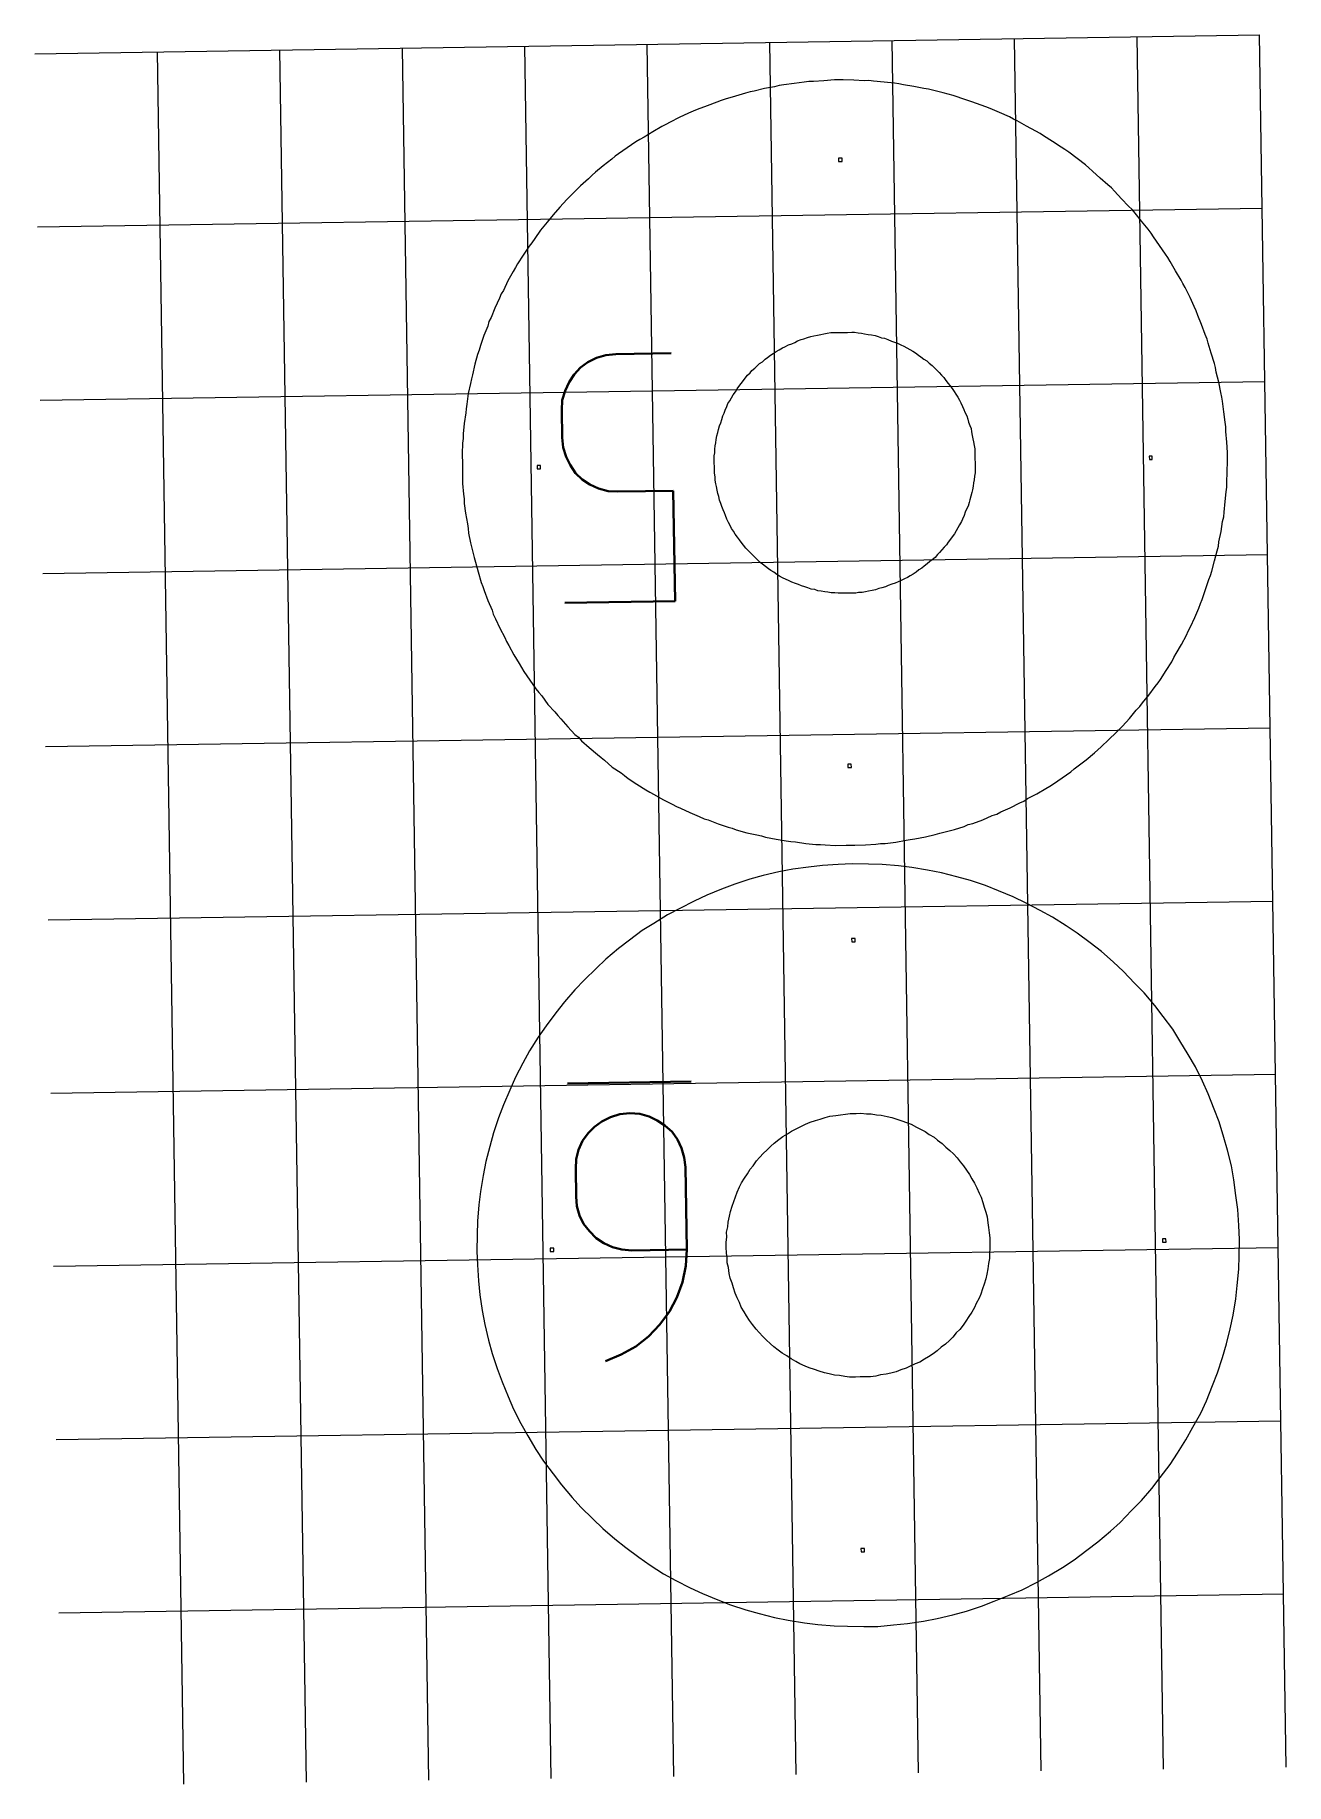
# Model space of a CAD drawing. Header units: centimetres. Extents: x -11.8 to 9.7, y -15.8 to 14.2.
import ezdxf

# ---------------------------------------------------------------- set-up
doc = ezdxf.new("R2010")
doc.units = ezdxf.units.CM
doc.header["$MEASUREMENT"] = 0
for name, color, linetype in [('C00-00-FF', 7, 'Continuous'), ('CBF-BF-BF', 7, 'Continuous'), ('CFF-00-00', 7, 'Continuous')]:
    doc.layers.add(name, color=color, linetype=linetype)

msp = doc.modelspace()

# ---------------------------------------------------------------- linework, layer by layer
at = {"layer": 'C00-00-FF', "color": 5, "lineweight": 13}
for points in [[(0.54786, 13.20308), (0.54786, 13.20308), (0.47817, 13.19195), (0.47817, 13.19195)], [(0.72741, 13.24578), (0.72741, 13.24578), (0.54786, 13.20308), (0.54786, 13.20308)], [(0.89679, 13.27827), (0.89679, 13.27827), (0.72741, 13.24578), (0.72741, 13.24578)], [(0.97664, 13.2996), (0.97664, 13.2996), (0.89679, 13.27827), (0.89679, 13.27827)], [(1.05638, 13.31088), (1.05638, 13.31088), (0.97664, 13.2996), (0.97664, 13.2996)], [(1.23597, 13.33346), (1.23597, 13.33346), (1.05638, 13.31088), (1.05638, 13.31088)], [(1.40578, 13.35617), (1.40578, 13.35617), (1.23597, 13.33346), (1.23597, 13.33346)], [(1.48552, 13.36745), (1.48552, 13.36745), (1.40578, 13.35617), (1.40578, 13.35617)], [(1.56567, 13.36867), (1.56567, 13.36867), (1.48552, 13.36745), (1.48552, 13.36745)], [(1.74542, 13.38148), (1.74542, 13.38148), (1.56567, 13.36867), (1.56567, 13.36867)], [(1.92516, 13.39401), (1.92516, 13.39401), (1.74542, 13.38148), (1.74542, 13.38148)], [(2.00532, 13.39524), (2.00532, 13.39524), (1.92516, 13.39401), (1.92516, 13.39401)], [(2.07516, 13.3963), (2.07516, 13.3963), (2.00532, 13.39524), (2.00532, 13.39524)], [(2.25547, 13.38927), (2.25547, 13.38927), (2.07516, 13.3963), (2.07516, 13.3963)], [(2.43552, 13.38197), (2.43552, 13.38197), (2.25547, 13.38927), (2.25547, 13.38927)], [(2.51541, 13.3832), (2.51541, 13.3832), (2.43552, 13.38197), (2.43552, 13.38197)], [(2.59572, 13.37436), (2.59572, 13.37436), (2.51541, 13.3832), (2.51541, 13.3832)], [(2.77594, 13.35701), (2.77594, 13.35701), (2.59572, 13.37436), (2.59572, 13.37436)], [(2.9564, 13.33992), (2.9564, 13.33992), (2.77594, 13.35701), (2.77594, 13.35701)], [(3.02639, 13.33093), (3.02639, 13.33093), (2.9564, 13.33992), (2.9564, 13.33992)], [(3.10686, 13.31205), (3.10686, 13.31205), (3.02639, 13.33093), (3.02639, 13.33093)], [(3.28721, 13.28491), (3.28721, 13.28491), (3.10686, 13.31205), (3.10686, 13.31205)], [(3.45767, 13.24756), (3.45767, 13.24756), (3.28721, 13.28491), (3.28721, 13.28491)], [(3.53798, 13.23873), (3.53798, 13.23873), (3.45767, 13.24756), (3.45767, 13.24756)], [(3.60813, 13.21969), (3.60813, 13.21969), (3.53798, 13.23873), (3.53798, 13.23873)], [(3.78905, 13.1727), (3.78905, 13.1727), (3.60813, 13.21969), (3.60813, 13.21969)], [(-0.25827, 12.95075), (-0.25827, 12.95075), (-0.42747, 12.88809), (-0.42747, 12.88809)], [(-0.08935, 13.0134), (-0.08935, 13.0134), (-0.25827, 12.95075), (-0.25827, 12.95075)], [(-0.0197, 13.04437), (-0.0197, 13.04437), (-0.08935, 13.0134), (-0.08935, 13.0134)], [(0.04983, 13.06554), (0.04983, 13.06554), (-0.0197, 13.04437), (-0.0197, 13.04437)], [(0.22922, 13.11829), (0.22922, 13.11829), (0.04983, 13.06554), (0.04983, 13.06554)], [(0.39831, 13.17062), (0.39831, 13.17062), (0.22922, 13.11829), (0.22922, 13.11829)], [(0.47817, 13.19195), (0.47817, 13.19195), (0.39831, 13.17062), (0.39831, 13.17062)], [(3.95966, 13.12531), (3.95966, 13.12531), (3.78905, 13.1727), (3.78905, 13.1727)], [(4.03007, 13.10627), (4.03007, 13.10627), (3.95966, 13.12531), (3.95966, 13.12531)], [(4.11042, 13.07759), (4.11042, 13.07759), (4.03007, 13.10627), (4.03007, 13.10627)], [(4.28145, 13.02014), (4.28145, 13.02014), (4.11042, 13.07759), (4.11042, 13.07759)], [(4.44242, 12.96254), (4.44242, 12.96254), (4.28145, 13.02014), (4.28145, 13.02014)], [(4.52277, 12.93386), (4.52277, 12.93386), (4.44242, 12.96254), (4.44242, 12.96254)], [(4.59334, 12.90477), (4.59334, 12.90477), (4.52277, 12.93386), (4.52277, 12.93386)], [(4.7542, 12.83738), (4.7542, 12.83738), (4.59334, 12.90477), (4.59334, 12.90477)], [(-1.03324, 12.59888), (-1.03324, 12.59888), (-1.19166, 12.50648), (-1.19166, 12.50648)], [(-0.9636, 12.62984), (-0.9636, 12.62984), (-1.03324, 12.59888), (-1.03324, 12.59888)], [(-0.8941, 12.67086), (-0.8941, 12.67086), (-0.9636, 12.62984), (-0.9636, 12.62984)], [(-0.73553, 12.75346), (-0.73553, 12.75346), (-0.8941, 12.67086), (-0.8941, 12.67086)], [(-0.57655, 12.82575), (-0.57655, 12.82575), (-0.73553, 12.75346), (-0.73553, 12.75346)], [(-0.49712, 12.85712), (-0.49712, 12.85712), (-0.57655, 12.82575), (-0.57655, 12.82575)], [(-0.42747, 12.88809), (-0.42747, 12.88809), (-0.49712, 12.85712), (-0.49712, 12.85712)], [(4.92552, 12.75982), (4.92552, 12.75982), (4.7542, 12.83738), (4.7542, 12.83738)], [(4.99625, 12.72094), (4.99625, 12.72094), (4.92552, 12.75982), (4.92552, 12.75982)], [(5.05649, 12.69197), (5.05649, 12.69197), (4.99625, 12.72094), (4.99625, 12.72094)], [(5.21792, 12.60446), (5.21792, 12.60446), (5.05649, 12.69197), (5.05649, 12.69197)], [(5.37935, 12.51669), (5.37935, 12.51669), (5.21792, 12.60446), (5.21792, 12.60446)], [(-1.47928, 12.33193), (-1.47928, 12.33193), (-1.62774, 12.22965), (-1.62774, 12.22965)], [(-1.40978, 12.37297), (-1.40978, 12.37297), (-1.47928, 12.33193), (-1.47928, 12.33193)], [(-1.34029, 12.41398), (-1.34029, 12.41398), (-1.40978, 12.37297), (-1.40978, 12.37297)], [(-1.19166, 12.50648), (-1.19166, 12.50648), (-1.34029, 12.41398), (-1.34029, 12.41398)], [(5.45007, 12.47783), (5.45007, 12.47783), (5.37935, 12.51669), (5.37935, 12.51669)], [(5.51047, 12.43878), (5.51047, 12.43878), (5.45007, 12.47783), (5.45007, 12.47783)], [(5.662, 12.34108), (5.662, 12.34108), (5.51047, 12.43878), (5.51047, 12.43878)], [(5.81353, 12.24337), (5.81353, 12.24337), (5.662, 12.34108), (5.662, 12.34108)], [(-1.89468, 12.03557), (-1.89468, 12.03557), (-2.043, 11.92322), (-2.043, 11.92322)], [(-1.8354, 12.08649), (-1.8354, 12.08649), (-1.89468, 12.03557), (-1.89468, 12.03557)], [(-1.77622, 12.12735), (-1.77622, 12.12735), (-1.8354, 12.08649), (-1.8354, 12.08649)], [(-1.62774, 12.22965), (-1.62774, 12.22965), (-1.77622, 12.12735), (-1.77622, 12.12735)], [(2.0557, 12.05601), (2.0557, 12.05601), (1.99564, 12.05508), (1.99564, 12.05508)], [(1.99564, 12.05508), (1.99564, 12.05508), (1.99656, 11.99503), (1.99656, 11.99503)], [(1.99656, 11.99503), (1.99656, 11.99503), (2.05661, 11.99595), (2.05661, 11.99595)], [(2.05661, 11.99595), (2.05661, 11.99595), (2.0557, 12.05601), (2.0557, 12.05601)], [(5.87419, 12.20435), (5.87419, 12.20435), (5.81353, 12.24337), (5.81353, 12.24337)], [(5.94506, 12.15541), (5.94506, 12.15541), (5.87419, 12.20435), (5.87419, 12.20435)], [(6.0867, 12.04749), (6.0867, 12.04749), (5.94506, 12.15541), (5.94506, 12.15541)], [(6.22832, 11.93959), (6.22832, 11.93959), (6.0867, 12.04749), (6.0867, 12.04749)], [(-2.28964, 11.69956), (-2.28964, 11.69956), (-2.42775, 11.57732), (-2.42775, 11.57732)], [(-2.23051, 11.76027), (-2.23051, 11.76027), (-2.28964, 11.69956), (-2.28964, 11.69956)], [(-2.17122, 11.81119), (-2.17122, 11.81119), (-2.23051, 11.76027), (-2.23051, 11.76027)], [(-2.043, 11.92322), (-2.043, 11.92322), (-2.17122, 11.81119), (-2.17122, 11.81119)], [(6.28913, 11.8905), (6.28913, 11.8905), (6.22832, 11.93959), (6.22832, 11.93959)], [(6.3501, 11.83164), (6.3501, 11.83164), (6.28913, 11.8905), (6.28913, 11.8905)], [(6.48184, 11.7135), (6.48184, 11.7135), (6.3501, 11.83164), (6.3501, 11.83164)], [(6.61357, 11.59538), (6.61357, 11.59538), (6.48184, 11.7135), (6.48184, 11.7135)], [(-2.60532, 11.40446), (-2.60532, 11.40446), (-2.66419, 11.34375), (-2.66419, 11.34375)], [(-2.55608, 11.45522), (-2.55608, 11.45522), (-2.60532, 11.40446), (-2.60532, 11.40446)], [(-2.42775, 11.57732), (-2.42775, 11.57732), (-2.55608, 11.45522), (-2.55608, 11.45522)], [(6.67438, 11.54631), (6.67438, 11.54631), (6.61357, 11.59538), (6.61357, 11.59538)], [(6.72531, 11.48728), (6.72531, 11.48728), (6.67438, 11.54631), (6.67438, 11.54631)], [(6.84739, 11.35895), (6.84739, 11.35895), (6.72531, 11.48728), (6.72531, 11.48728)], [(-2.7823, 11.21176), (-2.7823, 11.21176), (-2.90016, 11.08003), (-2.90016, 11.08003)], [(-2.66419, 11.34375), (-2.66419, 11.34375), (-2.7823, 11.21176), (-2.7823, 11.21176)], [(6.96923, 11.23089), (6.96923, 11.23089), (6.84739, 11.35895), (6.84739, 11.35895)], [(7.0302, 11.17176), (7.0302, 11.17176), (6.96923, 11.23089), (6.96923, 11.23089)], [(7.08111, 11.11247), (7.08111, 11.11247), (7.0302, 11.17176), (7.0302, 11.17176)], [(7.19331, 10.9742), (7.19331, 10.9742), (7.08111, 11.11247), (7.08111, 11.11247)], [(-3.1163, 10.81661), (-3.1163, 10.81661), (-3.21416, 10.67513), (-3.21416, 10.67513)], [(-2.99833, 10.9584), (-2.99833, 10.9584), (-3.1163, 10.81661), (-3.1163, 10.81661)], [(-2.94926, 11.01922), (-2.94926, 11.01922), (-2.99833, 10.9584), (-2.99833, 10.9584)], [(-2.90016, 11.08003), (-2.90016, 11.08003), (-2.94926, 11.01922), (-2.94926, 11.01922)], [(7.3055, 10.83594), (7.3055, 10.83594), (7.19331, 10.9742), (7.19331, 10.9742)], [(7.35657, 10.76686), (7.35657, 10.76686), (7.3055, 10.83594), (7.3055, 10.83594)], [(-3.31218, 10.54371), (-3.31218, 10.54371), (-3.40988, 10.39218), (-3.40988, 10.39218)], [(-3.26309, 10.60453), (-3.26309, 10.60453), (-3.31218, 10.54371), (-3.31218, 10.54371)], [(-3.21416, 10.67513), (-3.21416, 10.67513), (-3.26309, 10.60453), (-3.26309, 10.60453)], [(7.39744, 10.70742), (7.39744, 10.70742), (7.35657, 10.76686), (7.35657, 10.76686)], [(7.49973, 10.55895), (7.49973, 10.55895), (7.39744, 10.70742), (7.39744, 10.70742)], [(7.60202, 10.41047), (7.60202, 10.41047), (7.49973, 10.55895), (7.49973, 10.55895)], [(-3.50759, 10.24065), (-3.50759, 10.24065), (-3.54661, 10.17999), (-3.54661, 10.17999)], [(-3.40988, 10.39218), (-3.40988, 10.39218), (-3.50759, 10.24065), (-3.50759, 10.24065)], [(7.64288, 10.35103), (7.64288, 10.35103), (7.60202, 10.41047), (7.60202, 10.41047)], [(7.68391, 10.28152), (7.68391, 10.28152), (7.64288, 10.35103), (7.64288, 10.35103)], [(7.77629, 10.12312), (7.77629, 10.12312), (7.68391, 10.28152), (7.68391, 10.28152)], [(-3.67327, 9.9481), (-3.67327, 9.9481), (-3.75071, 9.78682), (-3.75071, 9.78682)], [(-3.5855, 10.10926), (-3.5855, 10.10926), (-3.67327, 9.9481), (-3.67327, 9.9481)], [(-3.54661, 10.17999), (-3.54661, 10.17999), (-3.5855, 10.10926), (-3.5855, 10.10926)], [(7.8687, 9.96444), (7.8687, 9.96444), (7.77629, 10.12312), (7.77629, 10.12312)], [(7.89976, 9.90485), (7.89976, 9.90485), (7.8687, 9.96444), (7.8687, 9.96444)], [(7.94079, 9.83562), (7.94079, 9.83562), (7.89976, 9.90485), (7.89976, 9.90485)], [(-3.81883, 9.65585), (-3.81883, 9.65585), (-3.89612, 9.48452), (-3.89612, 9.48452)], [(-3.78974, 9.72616), (-3.78974, 9.72616), (-3.81883, 9.65585), (-3.81883, 9.65585)], [(-3.75071, 9.78682), (-3.75071, 9.78682), (-3.78974, 9.72616), (-3.78974, 9.72616)], [(8.02328, 9.66672), (8.02328, 9.66672), (7.94079, 9.83562), (7.94079, 9.83562)], [(8.09583, 9.50774), (8.09583, 9.50774), (8.02328, 9.66672), (8.02328, 9.66672)], [(-3.96353, 9.32341), (-3.96353, 9.32341), (-4.00267, 9.25295), (-4.00267, 9.25295)], [(-3.89612, 9.48452), (-3.89612, 9.48452), (-3.96353, 9.32341), (-3.96353, 9.32341)], [(8.12679, 9.43836), (8.12679, 9.43836), (8.09583, 9.50774), (8.09583, 9.50774)], [(8.15818, 9.35866), (8.15818, 9.35866), (8.12679, 9.43836), (8.12679, 9.43836)], [(8.22068, 9.19979), (8.22068, 9.19979), (8.15818, 9.35866), (8.15818, 9.35866)], [(-4.08895, 9.01162), (-4.08895, 9.01162), (-4.14641, 8.8406), (-4.14641, 8.8406)], [(-4.02128, 9.17248), (-4.02128, 9.17248), (-4.08895, 9.01162), (-4.08895, 9.01162)], [(-4.00267, 9.25295), (-4.00267, 9.25295), (-4.02128, 9.17248), (-4.02128, 9.17248)], [(1.46266, 8.97634), (1.46266, 8.97634), (1.52241, 8.99737), (1.52241, 8.99737)], [(1.52241, 8.99737), (1.52241, 8.99737), (1.57227, 9.00792), (1.57227, 9.00792)], [(1.57227, 9.00792), (1.57227, 9.00792), (1.63216, 9.01891), (1.63216, 9.01891)], [(1.63216, 9.01891), (1.63216, 9.01891), (1.69181, 9.02987), (1.69181, 9.02987)], [(1.69181, 9.02987), (1.69181, 9.02987), (1.74164, 9.04068), (1.74164, 9.04068)], [(1.74164, 9.04068), (1.74164, 9.04068), (1.80154, 9.05166), (1.80154, 9.05166)], [(1.80154, 9.05166), (1.80154, 9.05166), (1.86145, 9.06236), (1.86145, 9.06236)], [(1.86145, 9.06236), (1.86145, 9.06236), (1.9215, 9.06328), (1.9215, 9.06328)], [(1.9215, 9.06328), (1.9215, 9.06328), (1.98155, 9.0642), (1.98155, 9.0642)], [(1.98155, 9.0642), (1.98155, 9.0642), (2.04135, 9.06511), (2.04135, 9.06511)], [(2.04135, 9.06511), (2.04135, 9.06511), (2.09135, 9.06588), (2.09135, 9.06588)], [(2.09135, 9.06588), (2.09135, 9.06588), (2.15141, 9.06679), (2.15141, 9.06679)], [(2.15141, 9.06679), (2.15141, 9.06679), (2.22151, 9.06787), (2.22151, 9.06787)], [(2.22151, 9.06787), (2.22151, 9.06787), (2.27151, 9.06863), (2.27151, 9.06863)], [(2.27151, 9.06863), (2.27151, 9.06863), (2.33171, 9.05976), (2.33171, 9.05976)], [(2.33171, 9.05976), (2.33171, 9.05976), (2.39165, 9.05062), (2.39165, 9.05062)], [(2.39165, 9.05062), (2.39165, 9.05062), (2.4418, 9.04133), (2.4418, 9.04133)], [(2.4418, 9.04133), (2.4418, 9.04133), (2.50201, 9.03221), (2.50201, 9.03221)], [(2.50201, 9.03221), (2.50201, 9.03221), (2.56222, 9.02306), (2.56222, 9.02306)], [(2.56222, 9.02306), (2.56222, 9.02306), (2.62242, 9.01419), (2.62242, 9.01419)], [(2.62242, 9.01419), (2.62242, 9.01419), (2.67274, 8.99485), (2.67274, 8.99485)], [(8.28307, 9.0306), (8.28307, 9.0306), (8.22068, 9.19979), (8.22068, 9.19979)], [(8.31444, 8.95116), (8.31444, 8.95116), (8.28307, 9.0306), (8.28307, 9.0306)], [(-4.16502, 8.7604), (-4.16502, 8.7604), (-4.19411, 8.68984), (-4.19411, 8.68984)], [(-4.14641, 8.8406), (-4.14641, 8.8406), (-4.16502, 8.7604), (-4.16502, 8.7604)], [(0.82715, 8.67662), (0.82715, 8.67662), (0.87669, 8.70729), (0.87669, 8.70729)], [(0.87669, 8.70729), (0.87669, 8.70729), (0.92624, 8.7382), (0.92624, 8.7382)], [(0.92624, 8.7382), (0.92624, 8.7382), (0.97576, 8.76886), (0.97576, 8.76886)], [(0.97576, 8.76886), (0.97576, 8.76886), (1.03537, 8.79994), (1.03537, 8.79994)], [(1.03537, 8.79994), (1.03537, 8.79994), (1.07501, 8.82039), (1.07501, 8.82039)], [(1.07501, 8.82039), (1.07501, 8.82039), (1.1346, 8.85147), (1.1346, 8.85147)], [(1.1346, 8.85147), (1.1346, 8.85147), (1.19436, 8.87223), (1.19436, 8.87223)], [(1.19436, 8.87223), (1.19436, 8.87223), (1.24404, 8.8931), (1.24404, 8.8931)], [(1.24404, 8.8931), (1.24404, 8.8931), (1.29358, 8.92376), (1.29358, 8.92376)], [(1.29358, 8.92376), (1.29358, 8.92376), (1.35308, 8.94478), (1.35308, 8.94478)], [(1.35308, 8.94478), (1.35308, 8.94478), (1.40291, 8.9556), (1.40291, 8.9556)], [(1.40291, 8.9556), (1.40291, 8.9556), (1.46266, 8.97634), (1.46266, 8.97634)], [(2.67274, 8.99485), (2.67274, 8.99485), (2.73282, 8.97592), (2.73282, 8.97592)], [(2.73282, 8.97592), (2.73282, 8.97592), (2.78298, 8.96664), (2.78298, 8.96664)], [(2.78298, 8.96664), (2.78298, 8.96664), (2.84334, 8.94745), (2.84334, 8.94745)], [(2.84334, 8.94745), (2.84334, 8.94745), (2.90384, 8.91846), (2.90384, 8.91846)], [(2.90384, 8.91846), (2.90384, 8.91846), (2.95416, 8.89913), (2.95416, 8.89913)], [(2.95416, 8.89913), (2.95416, 8.89913), (3.00446, 8.88005), (3.00446, 8.88005)], [(3.00446, 8.88005), (3.00446, 8.88005), (3.06497, 8.85081), (3.06497, 8.85081)], [(3.06497, 8.85081), (3.06497, 8.85081), (3.11528, 8.83173), (3.11528, 8.83173)], [(3.11528, 8.83173), (3.11528, 8.83173), (3.16574, 8.80234), (3.16574, 8.80234)], [(3.16574, 8.80234), (3.16574, 8.80234), (3.2162, 8.77321), (3.2162, 8.77321)], [(3.2162, 8.77321), (3.2162, 8.77321), (3.26666, 8.74381), (3.26666, 8.74381)], [(3.26666, 8.74381), (3.26666, 8.74381), (3.31711, 8.71468), (3.31711, 8.71468)], [(3.31711, 8.71468), (3.31711, 8.71468), (3.36772, 8.6755), (3.36772, 8.6755)], [(8.33536, 8.88136), (8.33536, 8.88136), (8.31444, 8.95116), (8.31444, 8.95116)], [(8.38795, 8.71228), (8.38795, 8.71228), (8.33536, 8.88136), (8.33536, 8.88136)], [(8.44071, 8.53289), (8.44071, 8.53289), (8.38795, 8.71228), (8.38795, 8.71228)], [(-4.24152, 8.51923), (-4.24152, 8.51923), (-4.27871, 8.33847), (-4.27871, 8.33847)], [(-4.19411, 8.68984), (-4.19411, 8.68984), (-4.24152, 8.51923), (-4.24152, 8.51923)], [(0.48173, 8.37126), (0.48173, 8.37126), (0.51102, 8.41168), (0.51102, 8.41168)], [(0.51102, 8.41168), (0.51102, 8.41168), (0.56041, 8.45239), (0.56041, 8.45239)], [(0.56041, 8.45239), (0.56041, 8.45239), (0.6, 8.49321), (0.6, 8.49321)], [(0.6, 8.49321), (0.6, 8.49321), (0.63933, 8.53377), (0.63933, 8.53377)], [(0.63933, 8.53377), (0.63933, 8.53377), (0.68888, 8.56442), (0.68888, 8.56442)], [(0.68888, 8.56442), (0.68888, 8.56442), (0.73828, 8.60514), (0.73828, 8.60514)], [(0.73828, 8.60514), (0.73828, 8.60514), (0.77775, 8.63591), (0.77775, 8.63591)], [(0.77775, 8.63591), (0.77775, 8.63591), (0.82715, 8.67662), (0.82715, 8.67662)], [(3.36772, 8.6755), (3.36772, 8.6755), (3.40813, 8.64596), (3.40813, 8.64596)], [(3.40813, 8.64596), (3.40813, 8.64596), (3.45874, 8.60677), (3.45874, 8.60677)], [(3.45874, 8.60677), (3.45874, 8.60677), (3.5092, 8.57764), (3.5092, 8.57764)], [(3.5092, 8.57764), (3.5092, 8.57764), (3.54976, 8.53829), (3.54976, 8.53829)], [(3.54976, 8.53829), (3.54976, 8.53829), (3.60037, 8.49885), (3.60037, 8.49885)], [(3.60037, 8.49885), (3.60037, 8.49885), (3.64093, 8.45952), (3.64093, 8.45952)], [(3.64093, 8.45952), (3.64093, 8.45952), (3.6815, 8.42018), (3.6815, 8.42018)], [(3.6815, 8.42018), (3.6815, 8.42018), (3.72231, 8.38084), (3.72231, 8.38084)], [(8.46189, 8.46336), (8.46189, 8.46336), (8.44071, 8.53289), (8.44071, 8.53289)], [(8.47315, 8.38335), (8.47315, 8.38335), (8.46189, 8.46336), (8.46189, 8.46336)], [(-4.31636, 8.18785), (-4.31636, 8.18785), (-4.35372, 8.01739), (-4.35372, 8.01739)], [(-4.29749, 8.26831), (-4.29749, 8.26831), (-4.31636, 8.18785), (-4.31636, 8.18785)], [(-4.27871, 8.33847), (-4.27871, 8.33847), (-4.29749, 8.26831), (-4.29749, 8.26831)], [(0.22657, 8.04745), (0.22657, 8.04745), (0.25596, 8.09792), (0.25596, 8.09792)], [(0.25596, 8.09792), (0.25596, 8.09792), (0.28525, 8.13831), (0.28525, 8.13831)], [(0.28525, 8.13831), (0.28525, 8.13831), (0.32443, 8.18893), (0.32443, 8.18893)], [(0.32443, 8.18893), (0.32443, 8.18893), (0.36388, 8.23953), (0.36388, 8.23953)], [(0.36388, 8.23953), (0.36388, 8.23953), (0.39315, 8.27994), (0.39315, 8.27994)], [(0.39315, 8.27994), (0.39315, 8.27994), (0.43234, 8.33055), (0.43234, 8.33055)], [(0.43234, 8.33055), (0.43234, 8.33055), (0.48173, 8.37126), (0.48173, 8.37126)], [(3.72231, 8.38084), (3.72231, 8.38084), (3.76303, 8.33145), (3.76303, 8.33145)], [(3.76303, 8.33145), (3.76303, 8.33145), (3.80358, 8.29212), (3.80358, 8.29212)], [(3.80358, 8.29212), (3.80358, 8.29212), (3.83424, 8.24258), (3.83424, 8.24258)], [(3.83424, 8.24258), (3.83424, 8.24258), (3.87521, 8.1932), (3.87521, 8.1932)], [(3.87521, 8.1932), (3.87521, 8.1932), (3.90573, 8.1537), (3.90573, 8.1537)], [(3.90573, 8.1537), (3.90573, 8.1537), (3.94644, 8.1043), (3.94644, 8.1043)], [(3.94644, 8.1043), (3.94644, 8.1043), (3.97735, 8.05478), (3.97735, 8.05478)], [(8.5157, 8.21411), (8.5157, 8.21411), (8.47315, 8.38335), (8.47315, 8.38335)], [(8.54835, 8.0344), (8.54835, 8.0344), (8.5157, 8.21411), (8.5157, 8.21411)], [(-4.38112, 7.83677), (-4.38112, 7.83677), (-4.38969, 7.75672), (-4.38969, 7.75672)], [(-4.35372, 8.01739), (-4.35372, 8.01739), (-4.38112, 7.83677), (-4.38112, 7.83677)], [(0.08039, 7.79515), (0.08039, 7.79515), (0.09973, 7.84547), (0.09973, 7.84547)], [(0.09973, 7.84547), (0.09973, 7.84547), (0.12886, 7.89592), (0.12886, 7.89592)], [(0.12886, 7.89592), (0.12886, 7.89592), (0.15825, 7.94639), (0.15825, 7.94639)], [(0.15825, 7.94639), (0.15825, 7.94639), (0.18737, 7.99685), (0.18737, 7.99685)], [(0.18737, 7.99685), (0.18737, 7.99685), (0.22657, 8.04745), (0.22657, 8.04745)], [(3.97735, 8.05478), (3.97735, 8.05478), (4.00801, 8.00523), (4.00801, 8.00523)], [(4.00801, 8.00523), (4.00801, 8.00523), (4.03868, 7.95568), (4.03868, 7.95568)], [(4.03868, 7.95568), (4.03868, 7.95568), (4.0696, 7.90615), (4.0696, 7.90615)], [(4.0696, 7.90615), (4.0696, 7.90615), (4.09021, 7.85645), (4.09021, 7.85645)], [(4.09021, 7.85645), (4.09021, 7.85645), (4.12128, 7.79686), (4.12128, 7.79686)], [(4.12128, 7.79686), (4.12128, 7.79686), (4.14189, 7.74715), (4.14189, 7.74715)], [(8.56968, 7.95483), (8.56968, 7.95483), (8.54835, 8.0344), (8.54835, 8.0344)], [(8.5808, 7.88514), (8.5808, 7.88514), (8.56968, 7.95483), (8.56968, 7.95483)], [(8.60339, 7.70528), (8.60339, 7.70528), (8.5808, 7.88514), (8.5808, 7.88514)], [(-4.42607, 7.50611), (-4.42607, 7.50611), (-4.44317, 7.32591), (-4.44317, 7.32591)], [(-4.39866, 7.68673), (-4.39866, 7.68673), (-4.42607, 7.50611), (-4.42607, 7.50611)], [(-4.38969, 7.75672), (-4.38969, 7.75672), (-4.39866, 7.68673), (-4.39866, 7.68673)], [(-0.04446, 7.46301), (-0.04446, 7.46301), (-0.02512, 7.51331), (-0.02512, 7.51331)], [(-0.02512, 7.51331), (-0.02512, 7.51331), (-0.0062, 7.57367), (-0.0062, 7.57367)], [(-0.0062, 7.57367), (-0.0062, 7.57367), (0.01299, 7.63403), (0.01299, 7.63403)], [(0.01299, 7.63403), (0.01299, 7.63403), (0.03207, 7.68433), (0.03207, 7.68433)], [(0.03207, 7.68433), (0.03207, 7.68433), (0.05141, 7.73465), (0.05141, 7.73465)], [(0.05141, 7.73465), (0.05141, 7.73465), (0.08039, 7.79515), (0.08039, 7.79515)], [(4.14189, 7.74715), (4.14189, 7.74715), (4.16276, 7.69747), (4.16276, 7.69747)], [(4.16276, 7.69747), (4.16276, 7.69747), (4.19357, 7.63787), (4.19357, 7.63787)], [(4.19357, 7.63787), (4.19357, 7.63787), (4.2146, 7.57813), (4.2146, 7.57813)], [(4.2146, 7.57813), (4.2146, 7.57813), (4.22541, 7.52827), (4.22541, 7.52827)], [(4.22541, 7.52827), (4.22541, 7.52827), (4.24617, 7.46878), (4.24617, 7.46878)], [(8.62625, 7.52569), (8.62625, 7.52569), (8.60339, 7.70528), (8.60339, 7.70528)], [(8.63753, 7.44569), (8.63753, 7.44569), (8.62625, 7.52569), (8.62625, 7.52569)], [(-4.44195, 7.24575), (-4.44195, 7.24575), (-4.45078, 7.16571), (-4.45078, 7.16571)], [(-4.44317, 7.32591), (-4.44317, 7.32591), (-4.44195, 7.24575), (-4.44195, 7.24575)], [(-0.11014, 7.17198), (-0.11014, 7.17198), (-0.101, 7.23219), (-0.101, 7.23219)], [(-0.101, 7.23219), (-0.101, 7.23219), (-0.09187, 7.2924), (-0.09187, 7.2924)], [(-0.09187, 7.2924), (-0.09187, 7.2924), (-0.07267, 7.35276), (-0.07267, 7.35276)], [(-0.07267, 7.35276), (-0.07267, 7.35276), (-0.06365, 7.40291), (-0.06365, 7.40291)], [(-0.06365, 7.40291), (-0.06365, 7.40291), (-0.04446, 7.46301), (-0.04446, 7.46301)], [(4.24617, 7.46878), (4.24617, 7.46878), (4.26704, 7.4191), (4.26704, 7.4191)], [(4.26704, 7.4191), (4.26704, 7.4191), (4.27801, 7.3592), (4.27801, 7.3592)], [(4.27801, 7.3592), (4.27801, 7.3592), (4.28898, 7.2993), (4.28898, 7.2993)], [(4.28898, 7.2993), (4.28898, 7.2993), (4.29968, 7.2394), (4.29968, 7.2394)], [(4.29968, 7.2394), (4.29968, 7.2394), (4.31051, 7.18955), (4.31051, 7.18955)], [(8.63875, 7.36579), (8.63875, 7.36579), (8.63753, 7.44569), (8.63753, 7.44569)], [(8.65156, 7.18605), (8.65156, 7.18605), (8.63875, 7.36579), (8.63875, 7.36579)], [(-4.45078, 7.16571), (-4.45078, 7.16571), (-4.45808, 6.98565), (-4.45808, 6.98565)], [(-4.45808, 6.98565), (-4.45808, 6.98565), (-4.45532, 6.80549), (-4.45532, 6.80549)], [(-0.13668, 6.95169), (-0.13668, 6.95169), (-0.12738, 7.00184), (-0.12738, 7.00184)], [(-0.13561, 6.88158), (-0.13561, 6.88158), (-0.13668, 6.95169), (-0.13668, 6.95169)], [(-0.1283, 7.0619), (-0.1283, 7.0619), (-0.11917, 7.12184), (-0.11917, 7.12184)], [(-0.12738, 7.00184), (-0.12738, 7.00184), (-0.1283, 7.0619), (-0.1283, 7.0619)], [(-0.11917, 7.12184), (-0.11917, 7.12184), (-0.11014, 7.17198), (-0.11014, 7.17198)], [(4.31051, 7.18955), (4.31051, 7.18955), (4.32146, 7.12992), (4.32146, 7.12992)], [(4.32146, 7.12992), (4.32146, 7.12992), (4.33244, 7.07002), (4.33244, 7.07002)], [(4.33244, 7.07002), (4.33244, 7.07002), (4.3332, 7.02001), (4.3332, 7.02001)], [(4.3332, 7.02001), (4.3332, 7.02001), (4.33427, 6.9499), (4.33427, 6.9499)], [(4.33427, 6.9499), (4.33427, 6.9499), (4.33519, 6.88985), (4.33519, 6.88985)], [(7.37476, 6.94637), (7.37476, 6.94637), (7.32475, 6.9456), (7.32475, 6.9456)], [(7.32475, 6.9456), (7.32475, 6.9456), (7.32566, 6.88556), (7.32566, 6.88556)], [(7.37567, 6.88632), (7.37567, 6.88632), (7.37476, 6.94637), (7.37476, 6.94637)], [(8.6641, 7.00604), (8.6641, 7.00604), (8.65156, 7.18605), (8.65156, 7.18605)], [(8.66517, 6.93619), (8.66517, 6.93619), (8.6641, 7.00604), (8.6641, 7.00604)], [(8.66639, 6.85604), (8.66639, 6.85604), (8.66517, 6.93619), (8.66517, 6.93619)], [(-4.45532, 6.80549), (-4.45532, 6.80549), (-4.45426, 6.73565), (-4.45426, 6.73565)], [(-4.45426, 6.73565), (-4.45426, 6.73565), (-4.45304, 6.65549), (-4.45304, 6.65549)], [(-4.45304, 6.65549), (-4.45304, 6.65549), (-4.45028, 6.47559), (-4.45028, 6.47559)], [(-3.11475, 6.78603), (-3.11475, 6.78603), (-3.1748, 6.78511), (-3.1748, 6.78511)], [(-3.1748, 6.78511), (-3.1748, 6.78511), (-3.17388, 6.72506), (-3.17388, 6.72506)], [(-3.17388, 6.72506), (-3.17388, 6.72506), (-3.11384, 6.72598), (-3.11384, 6.72598)], [(-3.11384, 6.72598), (-3.11384, 6.72598), (-3.11475, 6.78603), (-3.11475, 6.78603)], [(-0.13469, 6.82152), (-0.13469, 6.82152), (-0.13561, 6.88158), (-0.13561, 6.88158)], [(-0.13392, 6.77153), (-0.13392, 6.77153), (-0.13469, 6.82152), (-0.13469, 6.82152)], [(-0.13301, 6.71173), (-0.13301, 6.71173), (-0.13392, 6.77153), (-0.13392, 6.77153)], [(-0.1321, 6.65168), (-0.1321, 6.65168), (-0.13301, 6.71173), (-0.13301, 6.71173)], [(-0.12111, 6.59178), (-0.12111, 6.59178), (-0.1321, 6.65168), (-0.1321, 6.65168)], [(4.32957, 6.59974), (4.32957, 6.59974), (4.32044, 6.53981), (4.32044, 6.53981)], [(4.3387, 6.65995), (4.3387, 6.65995), (4.32957, 6.59974), (4.32957, 6.59974)], [(4.33519, 6.88985), (4.33519, 6.88985), (4.33595, 6.83985), (4.33595, 6.83985)], [(4.33595, 6.83985), (4.33595, 6.83985), (4.33687, 6.78007), (4.33687, 6.78007)], [(4.33687, 6.78007), (4.33687, 6.78007), (4.33778, 6.72001), (4.33778, 6.72001)], [(4.33778, 6.72001), (4.33778, 6.72001), (4.3387, 6.65995), (4.3387, 6.65995)], [(7.32566, 6.88556), (7.32566, 6.88556), (7.37567, 6.88632), (7.37567, 6.88632)], [(8.65205, 6.49594), (8.65205, 6.49594), (8.65935, 6.67599), (8.65935, 6.67599)], [(8.65935, 6.67599), (8.65935, 6.67599), (8.66639, 6.85604), (8.66639, 6.85604)], [(-4.45028, 6.47559), (-4.45028, 6.47559), (-4.43748, 6.29586), (-4.43748, 6.29586)], [(-0.12019, 6.53173), (-0.12019, 6.53173), (-0.12111, 6.59178), (-0.12111, 6.59178)], [(-0.10924, 6.47209), (-0.10924, 6.47209), (-0.12019, 6.53173), (-0.12019, 6.53173)], [(-0.09868, 6.42225), (-0.09868, 6.42225), (-0.10924, 6.47209), (-0.10924, 6.47209)], [(-0.0877, 6.36234), (-0.0877, 6.36234), (-0.09868, 6.42225), (-0.09868, 6.42225)], [(-0.07674, 6.30245), (-0.07674, 6.30245), (-0.0877, 6.36234), (-0.0877, 6.36234)], [(-0.05586, 6.25275), (-0.05586, 6.25275), (-0.07674, 6.30245), (-0.07674, 6.30245)], [(4.28385, 6.31909), (4.28385, 6.31909), (4.26466, 6.25873), (4.26466, 6.25873)], [(4.29314, 6.36924), (4.29314, 6.36924), (4.28385, 6.31909), (4.28385, 6.31909)], [(4.30227, 6.42945), (4.30227, 6.42945), (4.29314, 6.36924), (4.29314, 6.36924)], [(4.31115, 6.48965), (4.31115, 6.48965), (4.30227, 6.42945), (4.30227, 6.42945)], [(4.32044, 6.53981), (4.32044, 6.53981), (4.31115, 6.48965), (4.31115, 6.48965)], [(8.62693, 6.16532), (8.62693, 6.16532), (8.64445, 6.33573), (8.64445, 6.33573)], [(8.64445, 6.33573), (8.64445, 6.33573), (8.65327, 6.41578), (8.65327, 6.41578)], [(8.65327, 6.41578), (8.65327, 6.41578), (8.65205, 6.49594), (8.65205, 6.49594)], [(-4.43748, 6.29586), (-4.43748, 6.29586), (-4.4262, 6.21585), (-4.4262, 6.21585)], [(-4.4262, 6.21585), (-4.4262, 6.21585), (-4.42498, 6.13595), (-4.42498, 6.13595)], [(-4.42498, 6.13595), (-4.42498, 6.13595), (-4.40253, 5.96616), (-4.40253, 5.96616)], [(-0.04516, 6.19284), (-0.04516, 6.19284), (-0.05586, 6.25275), (-0.05586, 6.25275)], [(-0.02413, 6.1331), (-0.02413, 6.1331), (-0.04516, 6.19284), (-0.04516, 6.19284)], [(-0.00326, 6.0834), (-0.00326, 6.0834), (-0.02413, 6.1331), (-0.02413, 6.1331)], [(0.01749, 6.02393), (0.01749, 6.02393), (-0.00326, 6.0834), (-0.00326, 6.0834)], [(0.03836, 5.97423), (0.03836, 5.97423), (0.01749, 6.02393), (0.01749, 6.02393)], [(4.18813, 6.03766), (4.18813, 6.03766), (4.16879, 5.98736), (4.16879, 5.98736)], [(4.21726, 6.08812), (4.21726, 6.08812), (4.18813, 6.03766), (4.18813, 6.03766)], [(4.23646, 6.14821), (4.23646, 6.14821), (4.21726, 6.08812), (4.21726, 6.08812)], [(4.24574, 6.19837), (4.24574, 6.19837), (4.23646, 6.14821), (4.23646, 6.14821)], [(4.26466, 6.25873), (4.26466, 6.25873), (4.24574, 6.19837), (4.24574, 6.19837)], [(8.60985, 5.98512), (8.60985, 5.98512), (8.62693, 6.16532), (8.62693, 6.16532)], [(-4.40253, 5.96616), (-4.40253, 5.96616), (-4.36963, 5.78671), (-4.36963, 5.78671)], [(-4.36963, 5.78671), (-4.36963, 5.78671), (-4.35835, 5.70698), (-4.35835, 5.70698)], [(-4.35835, 5.70698), (-4.35835, 5.70698), (-4.34734, 5.62697), (-4.34734, 5.62697)], [(0.05897, 5.92454), (0.05897, 5.92454), (0.03836, 5.97423), (0.03836, 5.97423)], [(0.07999, 5.86478), (0.07999, 5.86478), (0.05897, 5.92454), (0.05897, 5.92454)], [(0.1108, 5.80518), (0.1108, 5.80518), (0.07999, 5.86478), (0.07999, 5.86478)], [(0.13152, 5.76555), (0.13152, 5.76555), (0.1108, 5.80518), (0.1108, 5.80518)], [(0.16232, 5.70596), (0.16232, 5.70596), (0.13152, 5.76555), (0.13152, 5.76555)], [(0.19326, 5.65642), (0.19326, 5.65642), (0.16232, 5.70596), (0.16232, 5.70596)], [(4.04302, 5.71527), (4.04302, 5.71527), (4.01389, 5.66481), (4.01389, 5.66481)], [(4.07215, 5.76572), (4.07215, 5.76572), (4.04302, 5.71527), (4.04302, 5.71527)], [(4.10139, 5.82623), (4.10139, 5.82623), (4.07215, 5.76572), (4.07215, 5.76572)], [(4.12062, 5.86648), (4.12062, 5.86648), (4.10139, 5.82623), (4.10139, 5.82623)], [(4.14986, 5.927), (4.14986, 5.927), (4.12062, 5.86648), (4.12062, 5.86648)], [(4.16879, 5.98736), (4.16879, 5.98736), (4.14986, 5.927), (4.14986, 5.927)], [(8.55482, 5.6543), (8.55482, 5.6543), (8.58213, 5.82461), (8.58213, 5.82461)], [(8.58213, 5.82461), (8.58213, 5.82461), (8.60101, 5.90507), (8.60101, 5.90507)], [(8.60101, 5.90507), (8.60101, 5.90507), (8.60985, 5.98512), (8.60985, 5.98512)], [(-4.34734, 5.62697), (-4.34734, 5.62697), (-4.31459, 5.45759), (-4.31459, 5.45759)], [(-4.31459, 5.45759), (-4.31459, 5.45759), (-4.27188, 5.2783), (-4.27188, 5.2783)], [(0.22391, 5.60687), (0.22391, 5.60687), (0.19326, 5.65642), (0.19326, 5.65642)], [(0.26463, 5.55748), (0.26463, 5.55748), (0.22391, 5.60687), (0.22391, 5.60687)], [(0.29555, 5.50794), (0.29555, 5.50794), (0.26463, 5.55748), (0.26463, 5.55748)], [(0.32606, 5.46845), (0.32606, 5.46845), (0.29555, 5.50794), (0.29555, 5.50794)], [(0.36676, 5.41906), (0.36676, 5.41906), (0.32606, 5.46845), (0.32606, 5.46845)], [(0.40775, 5.36968), (0.40775, 5.36968), (0.36676, 5.41906), (0.36676, 5.41906)], [(3.84746, 5.42225), (3.84746, 5.42225), (3.80812, 5.38169), (3.80812, 5.38169)], [(3.87659, 5.47271), (3.87659, 5.47271), (3.84746, 5.42225), (3.84746, 5.42225)], [(3.91603, 5.52332), (3.91603, 5.52332), (3.87659, 5.47271), (3.87659, 5.47271)], [(3.94531, 5.56374), (3.94531, 5.56374), (3.91603, 5.52332), (3.91603, 5.52332)], [(3.98449, 5.61434), (3.98449, 5.61434), (3.94531, 5.56374), (3.94531, 5.56374)], [(4.01389, 5.66481), (4.01389, 5.66481), (3.98449, 5.61434), (3.98449, 5.61434)], [(8.48976, 5.32334), (8.48976, 5.32334), (8.50865, 5.40354), (8.50865, 5.40354)], [(8.50865, 5.40354), (8.50865, 5.40354), (8.51763, 5.4738), (8.51763, 5.4738)], [(8.51763, 5.4738), (8.51763, 5.4738), (8.55482, 5.6543), (8.55482, 5.6543)], [(-4.27188, 5.2783), (-4.27188, 5.2783), (-4.25071, 5.20849), (-4.25071, 5.20849)], [(-4.25071, 5.20849), (-4.25071, 5.20849), (-4.22964, 5.1289), (-4.22964, 5.1289)], [(-4.22964, 5.1289), (-4.22964, 5.1289), (-4.1871, 4.9594), (-4.1871, 4.9594)], [(0.43825, 5.33019), (0.43825, 5.33019), (0.40775, 5.36968), (0.40775, 5.36968)], [(0.47881, 5.29085), (0.47881, 5.29085), (0.43825, 5.33019), (0.43825, 5.33019)], [(0.52957, 5.24161), (0.52957, 5.24161), (0.47881, 5.29085), (0.47881, 5.29085)], [(0.55992, 5.21191), (0.55992, 5.21191), (0.52957, 5.24161), (0.52957, 5.24161)], [(0.6107, 5.16267), (0.6107, 5.16267), (0.55992, 5.21191), (0.55992, 5.21191)], [(0.65151, 5.12334), (0.65151, 5.12334), (0.6107, 5.16267), (0.6107, 5.16267)], [(0.69191, 5.09406), (0.69191, 5.09406), (0.65151, 5.12334), (0.65151, 5.12334)], [(3.56178, 5.13792), (3.56178, 5.13792), (3.51239, 5.09721), (3.51239, 5.09721)], [(3.60127, 5.16843), (3.60127, 5.16843), (3.56178, 5.13792), (3.56178, 5.13792)], [(3.65066, 5.20914), (3.65066, 5.20914), (3.60127, 5.16843), (3.60127, 5.16843)], [(3.68984, 5.25976), (3.68984, 5.25976), (3.65066, 5.20914), (3.65066, 5.20914)], [(3.72934, 5.29052), (3.72934, 5.29052), (3.68984, 5.25976), (3.68984, 5.25976)], [(3.76878, 5.34114), (3.76878, 5.34114), (3.72934, 5.29052), (3.72934, 5.29052)], [(3.80812, 5.38169), (3.80812, 5.38169), (3.76878, 5.34114), (3.76878, 5.34114)], [(8.39512, 4.97181), (8.39512, 4.97181), (8.44236, 5.15246), (8.44236, 5.15246)], [(8.44236, 5.15246), (8.44236, 5.15246), (8.48976, 5.32334), (8.48976, 5.32334)], [(-4.1871, 4.9594), (-4.1871, 4.9594), (-4.13434, 4.78028), (-4.13434, 4.78028)], [(0.74253, 5.05488), (0.74253, 5.05488), (0.69191, 5.09406), (0.69191, 5.09406)], [(0.79314, 5.01543), (0.79314, 5.01543), (0.74253, 5.05488), (0.74253, 5.05488)], [(0.83355, 4.98614), (0.83355, 4.98614), (0.79314, 5.01543), (0.79314, 5.01543)], [(0.88401, 4.95702), (0.88401, 4.95702), (0.83355, 4.98614), (0.83355, 4.98614)], [(0.93462, 4.91756), (0.93462, 4.91756), (0.88401, 4.95702), (0.88401, 4.95702)], [(0.98508, 4.88843), (0.98508, 4.88843), (0.93462, 4.91756), (0.93462, 4.91756)], [(1.03553, 4.8593), (1.03553, 4.8593), (0.98508, 4.88843), (0.98508, 4.88843)], [(1.09605, 4.83006), (1.09605, 4.83006), (1.03553, 4.8593), (1.03553, 4.8593)], [(1.1363, 4.81083), (1.1363, 4.81083), (1.09605, 4.83006), (1.09605, 4.83006)], [(1.19681, 4.78159), (1.19681, 4.78159), (1.1363, 4.81083), (1.1363, 4.81083)], [(3.06667, 4.81017), (3.06667, 4.81017), (3.01698, 4.78957), (3.01698, 4.78957)], [(3.12626, 4.84125), (3.12626, 4.84125), (3.06667, 4.81017), (3.06667, 4.81017)], [(3.17596, 4.86186), (3.17596, 4.86186), (3.12626, 4.84125), (3.12626, 4.84125)], [(3.2255, 4.89278), (3.2255, 4.89278), (3.17596, 4.86186), (3.17596, 4.86186)], [(3.27504, 4.92343), (3.27504, 4.92343), (3.2255, 4.89278), (3.2255, 4.89278)], [(3.32459, 4.9541), (3.32459, 4.9541), (3.27504, 4.92343), (3.27504, 4.92343)], [(3.37397, 4.99508), (3.37397, 4.99508), (3.32459, 4.9541), (3.32459, 4.9541)], [(3.42352, 5.02574), (3.42352, 5.02574), (3.37397, 4.99508), (3.37397, 4.99508)], [(3.46301, 5.05623), (3.46301, 5.05623), (3.42352, 5.02574), (3.42352, 5.02574)], [(3.51239, 5.09721), (3.51239, 5.09721), (3.46301, 5.05623), (3.46301, 5.05623)], [(8.29008, 4.66006), (8.29008, 4.66006), (8.34725, 4.83109), (8.34725, 4.83109)], [(8.34725, 4.83109), (8.34725, 4.83109), (8.37635, 4.90139), (8.37635, 4.90139)], [(8.37635, 4.90139), (8.37635, 4.90139), (8.39512, 4.97181), (8.39512, 4.97181)], [(-4.13434, 4.78028), (-4.13434, 4.78028), (-4.10311, 4.71063), (-4.10311, 4.71063)], [(-4.10311, 4.71063), (-4.10311, 4.71063), (-4.08221, 4.64109), (-4.08221, 4.64109)], [(-4.08221, 4.64109), (-4.08221, 4.64109), (-4.01956, 4.4719), (-4.01956, 4.4719)], [(1.25718, 4.76267), (1.25718, 4.76267), (1.19681, 4.78159), (1.19681, 4.78159)], [(1.30747, 4.74333), (1.30747, 4.74333), (1.25718, 4.76267), (1.25718, 4.76267)], [(1.35778, 4.72424), (1.35778, 4.72424), (1.30747, 4.74333), (1.30747, 4.74333)], [(1.41788, 4.70505), (1.41788, 4.70505), (1.35778, 4.72424), (1.35778, 4.72424)], [(1.46819, 4.68572), (1.46819, 4.68572), (1.41788, 4.70505), (1.41788, 4.70505)], [(1.52854, 4.66679), (1.52854, 4.66679), (1.46819, 4.68572), (1.46819, 4.68572)], [(1.58875, 4.65766), (1.58875, 4.65766), (1.52854, 4.66679), (1.52854, 4.66679)], [(1.63905, 4.63832), (1.63905, 4.63832), (1.58875, 4.65766), (1.58875, 4.65766)], [(1.69926, 4.62945), (1.69926, 4.62945), (1.63905, 4.63832), (1.63905, 4.63832)], [(1.75921, 4.6203), (1.75921, 4.6203), (1.69926, 4.62945), (1.69926, 4.62945)], [(1.80936, 4.61101), (1.80936, 4.61101), (1.75921, 4.6203), (1.75921, 4.6203)], [(1.86956, 4.60188), (1.86956, 4.60188), (1.80936, 4.61101), (1.80936, 4.61101)], [(1.92961, 4.6028), (1.92961, 4.6028), (1.86956, 4.60188), (1.86956, 4.60188)], [(1.98982, 4.59366), (1.98982, 4.59366), (1.92961, 4.6028), (1.92961, 4.6028)], [(2.04988, 4.59458), (2.04988, 4.59458), (1.98982, 4.59366), (1.98982, 4.59366)], [(2.10967, 4.59549), (2.10967, 4.59549), (2.04988, 4.59458), (2.04988, 4.59458)], [(2.15968, 4.59626), (2.15968, 4.59626), (2.10967, 4.59549), (2.10967, 4.59549)], [(2.21972, 4.59717), (2.21972, 4.59717), (2.15968, 4.59626), (2.15968, 4.59626)], [(2.28983, 4.59825), (2.28983, 4.59825), (2.21972, 4.59717), (2.21972, 4.59717)], [(2.33967, 4.60907), (2.33967, 4.60907), (2.28983, 4.59825), (2.28983, 4.59825)], [(2.39973, 4.60999), (2.39973, 4.60999), (2.33967, 4.60907), (2.33967, 4.60907)], [(2.45935, 4.62095), (2.45935, 4.62095), (2.39973, 4.60999), (2.39973, 4.60999)], [(2.50921, 4.63176), (2.50921, 4.63176), (2.45935, 4.62095), (2.45935, 4.62095)], [(2.56911, 4.64275), (2.56911, 4.64275), (2.50921, 4.63176), (2.50921, 4.63176)], [(2.62902, 4.65345), (2.62902, 4.65345), (2.56911, 4.64275), (2.56911, 4.64275)], [(2.68876, 4.67448), (2.68876, 4.67448), (2.62902, 4.65345), (2.62902, 4.65345)], [(2.73861, 4.68529), (2.73861, 4.68529), (2.68876, 4.67448), (2.68876, 4.67448)], [(2.79809, 4.70605), (2.79809, 4.70605), (2.73861, 4.68529), (2.73861, 4.68529)], [(2.84778, 4.72691), (2.84778, 4.72691), (2.79809, 4.70605), (2.79809, 4.70605)], [(2.90753, 4.74794), (2.90753, 4.74794), (2.84778, 4.72691), (2.84778, 4.72691)], [(2.96728, 4.7687), (2.96728, 4.7687), (2.90753, 4.74794), (2.90753, 4.74794)], [(3.01698, 4.78957), (3.01698, 4.78957), (2.96728, 4.7687), (2.96728, 4.7687)], [(8.23262, 4.48904), (8.23262, 4.48904), (8.29008, 4.66006), (8.29008, 4.66006)], [(-4.01956, 4.4719), (-4.01956, 4.4719), (-3.94685, 4.30287), (-3.94685, 4.30287)], [(-3.94685, 4.30287), (-3.94685, 4.30287), (-3.92594, 4.23334), (-3.92594, 4.23334)], [(-3.92594, 4.23334), (-3.92594, 4.23334), (-3.8845, 4.15378), (-3.8845, 4.15378)], [(8.10719, 4.17726), (8.10719, 4.17726), (8.17485, 4.33813), (8.17485, 4.33813)], [(8.17485, 4.33813), (8.17485, 4.33813), (8.20353, 4.41875), (8.20353, 4.41875)], [(8.20353, 4.41875), (8.20353, 4.41875), (8.23262, 4.48904), (8.23262, 4.48904)], [(-3.8845, 4.15378), (-3.8845, 4.15378), (-3.81221, 3.99506), (-3.81221, 3.99506)], [(-3.81221, 3.99506), (-3.81221, 3.99506), (-3.72988, 3.83623), (-3.72988, 3.83623)], [(7.96178, 3.87496), (7.96178, 3.87496), (7.99086, 3.94527), (7.99086, 3.94527)], [(7.99086, 3.94527), (7.99086, 3.94527), (8.02975, 4.016), (8.02975, 4.016)], [(8.02975, 4.016), (8.02975, 4.016), (8.10719, 4.17726), (8.10719, 4.17726)], [(-3.72988, 3.83623), (-3.72988, 3.83623), (-3.69864, 3.76658), (-3.69864, 3.76658)], [(-3.69864, 3.76658), (-3.69864, 3.76658), (-3.65763, 3.69736), (-3.65763, 3.69736)], [(-3.65763, 3.69736), (-3.65763, 3.69736), (-3.57529, 3.53852), (-3.57529, 3.53852)], [(7.78661, 3.56217), (7.78661, 3.56217), (7.87427, 3.71354), (7.87427, 3.71354)], [(7.87427, 3.71354), (7.87427, 3.71354), (7.96178, 3.87496), (7.96178, 3.87496)], [(-3.57529, 3.53852), (-3.57529, 3.53852), (-3.48279, 3.3899), (-3.48279, 3.3899)], [(-3.48279, 3.3899), (-3.48279, 3.3899), (-3.44176, 3.32067), (-3.44176, 3.32067)], [(-3.44176, 3.32067), (-3.44176, 3.32067), (-3.40075, 3.25118), (-3.40075, 3.25118)], [(7.61115, 3.26946), (7.61115, 3.26946), (7.70886, 3.42099), (7.70886, 3.42099)], [(7.70886, 3.42099), (7.70886, 3.42099), (7.74773, 3.49171), (7.74773, 3.49171)], [(7.74773, 3.49171), (7.74773, 3.49171), (7.78661, 3.56217), (7.78661, 3.56217)], [(-3.40075, 3.25118), (-3.40075, 3.25118), (-3.29845, 3.10271), (-3.29845, 3.10271)], [(-3.29845, 3.10271), (-3.29845, 3.10271), (-3.19617, 2.95423), (-3.19617, 2.95423)], [(7.42533, 2.99671), (7.42533, 2.99671), (7.47441, 3.05727), (7.47441, 3.05727)], [(7.47441, 3.05727), (7.47441, 3.05727), (7.51345, 3.11793), (7.51345, 3.11793)], [(7.51345, 3.11793), (7.51345, 3.11793), (7.61115, 3.26946), (7.61115, 3.26946)], [(-3.19617, 2.95423), (-3.19617, 2.95423), (-3.14524, 2.89494), (-3.14524, 2.89494)], [(-3.14524, 2.89494), (-3.14524, 2.89494), (-3.09433, 2.83591), (-3.09433, 2.83591)], [(-3.09433, 2.83591), (-3.09433, 2.83591), (-2.99203, 2.68744), (-2.99203, 2.68744)], [(7.16043, 2.65237), (7.16043, 2.65237), (7.2095, 2.7132), (7.2095, 2.7132)], [(7.2095, 2.7132), (7.2095, 2.7132), (7.31757, 2.84503), (7.31757, 2.84503)], [(7.31757, 2.84503), (7.31757, 2.84503), (7.42533, 2.99671), (7.42533, 2.99671)], [(-2.99203, 2.68744), (-2.99203, 2.68744), (-2.86994, 2.55912), (-2.86994, 2.55912)], [(-2.86994, 2.55912), (-2.86994, 2.55912), (-2.81902, 2.49983), (-2.81902, 2.49983)], [(-2.81902, 2.49983), (-2.81902, 2.49983), (-2.76811, 2.44081), (-2.76811, 2.44081)], [(-2.76811, 2.44081), (-2.76811, 2.44081), (-2.64612, 2.30269), (-2.64612, 2.30269)], [(6.86547, 2.31789), (6.86547, 2.31789), (6.98358, 2.44988), (6.98358, 2.44988)], [(6.98358, 2.44988), (6.98358, 2.44988), (7.10128, 2.59166), (7.10128, 2.59166)], [(7.10128, 2.59166), (7.10128, 2.59166), (7.16043, 2.65237), (7.16043, 2.65237)], [(-2.64612, 2.30269), (-2.64612, 2.30269), (-2.52402, 2.17436), (-2.52402, 2.17436)], [(-2.52402, 2.17436), (-2.52402, 2.17436), (-2.46348, 2.12528), (-2.46348, 2.12528)], [(-2.46348, 2.12528), (-2.46348, 2.12528), (-2.41256, 2.066), (-2.41256, 2.066)], [(6.62902, 2.08433), (6.62902, 2.08433), (6.75709, 2.20616), (6.75709, 2.20616)], [(6.75709, 2.20616), (6.75709, 2.20616), (6.81622, 2.26713), (6.81622, 2.26713)], [(6.81622, 2.26713), (6.81622, 2.26713), (6.86547, 2.31789), (6.86547, 2.31789)], [(-2.41256, 2.066), (-2.41256, 2.066), (-2.28057, 1.94814), (-2.28057, 1.94814)], [(-2.28057, 1.94814), (-2.28057, 1.94814), (-2.13879, 1.83017), (-2.13879, 1.83017)], [(-2.13879, 1.83017), (-2.13879, 1.83017), (-2.07797, 1.78109), (-2.07797, 1.78109)], [(6.24428, 1.73841), (6.24428, 1.73841), (6.38239, 1.8604), (6.38239, 1.8604)], [(6.38239, 1.8604), (6.38239, 1.8604), (6.44168, 1.91132), (6.44168, 1.91132)], [(6.44168, 1.91132), (6.44168, 1.91132), (6.50097, 1.96223), (6.50097, 1.96223)], [(6.50097, 1.96223), (6.50097, 1.96223), (6.62902, 2.08433), (6.62902, 2.08433)], [(-2.07797, 1.78109), (-2.07797, 1.78109), (-2.01714, 1.732), (-2.01714, 1.732)], [(-2.01714, 1.732), (-2.01714, 1.732), (-1.88543, 1.61414), (-1.88543, 1.61414)], [(-1.88543, 1.61414), (-1.88543, 1.61414), (-1.73389, 1.51644), (-1.73389, 1.51644)], [(-1.73389, 1.51644), (-1.73389, 1.51644), (-1.67307, 1.46735), (-1.67307, 1.46735)], [(2.2145, 1.66677), (2.2145, 1.66677), (2.15445, 1.66585), (2.15445, 1.66585)], [(2.15445, 1.66585), (2.15445, 1.66585), (2.15537, 1.60579), (2.15537, 1.60579)], [(2.15537, 1.60579), (2.15537, 1.60579), (2.21542, 1.60671), (2.21542, 1.60671)], [(2.21542, 1.60671), (2.21542, 1.60671), (2.2145, 1.66677), (2.2145, 1.66677)], [(5.82876, 1.43199), (5.82876, 1.43199), (5.97723, 1.53429), (5.97723, 1.53429)], [(5.97723, 1.53429), (5.97723, 1.53429), (6.03652, 1.58521), (6.03652, 1.58521)], [(6.03652, 1.58521), (6.03652, 1.58521), (6.10586, 1.63628), (6.10586, 1.63628)], [(6.10586, 1.63628), (6.10586, 1.63628), (6.24428, 1.73841), (6.24428, 1.73841)], [(-1.67307, 1.46735), (-1.67307, 1.46735), (-1.61252, 1.41828), (-1.61252, 1.41828)], [(-1.61252, 1.41828), (-1.61252, 1.41828), (-1.46099, 1.32056), (-1.46099, 1.32056)], [(-1.46099, 1.32056), (-1.46099, 1.32056), (-1.30947, 1.22286), (-1.30947, 1.22286)], [(-1.30947, 1.22286), (-1.30947, 1.22286), (-1.23874, 1.18398), (-1.23874, 1.18398)], [(5.39294, 1.15515), (5.39294, 1.15515), (5.5516, 1.24783), (5.5516, 1.24783)], [(5.5516, 1.24783), (5.5516, 1.24783), (5.62109, 1.28884), (5.62109, 1.28884)], [(5.62109, 1.28884), (5.62109, 1.28884), (5.68027, 1.3297), (5.68027, 1.3297)], [(5.68027, 1.3297), (5.68027, 1.3297), (5.82876, 1.43199), (5.82876, 1.43199)], [(-1.23874, 1.18398), (-1.23874, 1.18398), (-1.16802, 1.1451), (-1.16802, 1.1451)], [(-1.16802, 1.1451), (-1.16802, 1.1451), (-1.01665, 1.05718), (-1.01665, 1.05718)], [(-1.01665, 1.05718), (-1.01665, 1.05718), (-0.85564, 0.97973), (-0.85564, 0.97973)], [(-0.85564, 0.97973), (-0.85564, 0.97973), (-0.78492, 0.94085), (-0.78492, 0.94085)], [(-0.78492, 0.94085), (-0.78492, 0.94085), (-0.71435, 0.91177), (-0.71435, 0.91177)], [(-0.71435, 0.91177), (-0.71435, 0.91177), (-0.55334, 0.83432), (-0.55334, 0.83432)], [(4.77767, 0.84569), (4.77767, 0.84569), (4.93639, 0.91824), (4.93639, 0.91824)], [(4.93639, 0.91824), (4.93639, 0.91824), (5.10527, 1.00072), (5.10527, 1.00072)], [(5.10527, 1.00072), (5.10527, 1.00072), (5.17492, 1.03196), (5.17492, 1.03196)], [(5.17492, 1.03196), (5.17492, 1.03196), (5.2341, 1.07282), (5.2341, 1.07282)], [(5.2341, 1.07282), (5.2341, 1.07282), (5.39294, 1.15515), (5.39294, 1.15515)], [(-0.55334, 0.83432), (-0.55334, 0.83432), (-0.39221, 0.76666), (-0.39221, 0.76666)], [(-0.39221, 0.76666), (-0.39221, 0.76666), (-0.31171, 0.72793), (-0.31171, 0.72793)], [(-0.31171, 0.72793), (-0.31171, 0.72793), (-0.2413, 0.70916), (-0.2413, 0.70916)], [(-0.2413, 0.70916), (-0.2413, 0.70916), (-0.07012, 0.64166), (-0.07012, 0.64166)], [(-0.07012, 0.64166), (-0.07012, 0.64166), (0.10064, 0.5842), (0.10064, 0.5842)], [(4.15117, 0.59611), (4.15117, 0.59611), (4.22082, 0.62733), (4.22082, 0.62733)], [(4.22082, 0.62733), (4.22082, 0.62733), (4.30041, 0.6484), (4.30041, 0.6484)], [(4.30041, 0.6484), (4.30041, 0.6484), (4.46961, 0.71105), (4.46961, 0.71105)], [(4.46961, 0.71105), (4.46961, 0.71105), (4.62858, 0.7836), (4.62858, 0.7836)], [(4.62858, 0.7836), (4.62858, 0.7836), (4.70817, 0.80466), (4.70817, 0.80466)], [(4.70817, 0.80466), (4.70817, 0.80466), (4.77767, 0.84569), (4.77767, 0.84569)], [(0.10064, 0.5842), (0.10064, 0.5842), (0.17105, 0.56543), (0.17105, 0.56543)], [(0.17105, 0.56543), (0.17105, 0.56543), (0.24135, 0.53633), (0.24135, 0.53633)], [(0.24135, 0.53633), (0.24135, 0.53633), (0.42227, 0.48908), (0.42227, 0.48908)], [(0.42227, 0.48908), (0.42227, 0.48908), (0.59274, 0.45173), (0.59274, 0.45173)], [(0.59274, 0.45173), (0.59274, 0.45173), (0.67319, 0.43312), (0.67319, 0.43312)], [(0.67319, 0.43312), (0.67319, 0.43312), (0.74335, 0.41408), (0.74335, 0.41408)], [(0.74335, 0.41408), (0.74335, 0.41408), (0.92411, 0.37689), (0.92411, 0.37689)], [(0.92411, 0.37689), (0.92411, 0.37689), (1.09442, 0.34932), (1.09442, 0.34932)], [(1.09442, 0.34932), (1.09442, 0.34932), (1.17473, 0.34075), (1.17473, 0.34075)], [(1.17473, 0.34075), (1.17473, 0.34075), (1.25477, 0.33194), (1.25477, 0.33194)], [(1.25477, 0.33194), (1.25477, 0.33194), (1.43513, 0.30452), (1.43513, 0.30452)], [(1.43513, 0.30452), (1.43513, 0.30452), (1.60555, 0.28728), (1.60555, 0.28728)], [(2.6356, 0.29297), (2.6356, 0.29297), (2.71533, 0.30424), (2.71533, 0.30424)], [(2.71533, 0.30424), (2.71533, 0.30424), (2.7955, 0.30546), (2.7955, 0.30546)], [(2.7955, 0.30546), (2.7955, 0.30546), (2.97509, 0.32806), (2.97509, 0.32806)], [(2.97509, 0.32806), (2.97509, 0.32806), (3.1548, 0.36097), (3.1548, 0.36097)], [(3.1548, 0.36097), (3.1548, 0.36097), (3.22448, 0.37209), (3.22448, 0.37209)], [(3.22448, 0.37209), (3.22448, 0.37209), (3.30449, 0.38311), (3.30449, 0.38311)], [(3.30449, 0.38311), (3.30449, 0.38311), (3.48393, 0.41602), (3.48393, 0.41602)], [(3.48393, 0.41602), (3.48393, 0.41602), (3.65316, 0.45856), (3.65316, 0.45856)], [(3.65316, 0.45856), (3.65316, 0.45856), (3.73301, 0.4799), (3.73301, 0.4799)], [(3.73301, 0.4799), (3.73301, 0.4799), (3.80255, 0.5008), (3.80255, 0.5008)], [(3.80255, 0.5008), (3.80255, 0.5008), (3.98209, 0.5435), (3.98209, 0.5435)], [(3.98209, 0.5435), (3.98209, 0.5435), (4.15117, 0.59611), (4.15117, 0.59611)], [(1.60555, 0.28728), (1.60555, 0.28728), (1.68544, 0.2885), (1.68544, 0.2885)], [(1.68544, 0.2885), (1.68544, 0.2885), (1.76575, 0.27967), (1.76575, 0.27967)], [(1.76575, 0.27967), (1.76575, 0.27967), (1.94581, 0.27237), (1.94581, 0.27237)], [(1.94581, 0.27237), (1.94581, 0.27237), (2.1257, 0.27513), (2.1257, 0.27513)], [(2.1257, 0.27513), (2.1257, 0.27513), (2.20586, 0.27635), (2.20586, 0.27635)], [(2.20586, 0.27635), (2.20586, 0.27635), (2.2757, 0.27742), (2.2757, 0.27742)], [(2.2757, 0.27742), (2.2757, 0.27742), (2.45586, 0.28018), (2.45586, 0.28018)], [(2.45586, 0.28018), (2.45586, 0.28018), (2.6356, 0.29297), (2.6356, 0.29297)], [(0.70343, -0.24674), (0.70343, -0.24674), (0.47445, -0.31004), (0.47445, -0.31004)], [(0.97263, -0.18257), (0.97263, -0.18257), (0.70343, -0.24674), (0.70343, -0.24674)], [(1.21196, -0.13894), (1.21196, -0.13894), (0.97263, -0.18257), (0.97263, -0.18257)], [(1.48161, -0.10465), (1.48161, -0.10465), (1.21196, -0.13894), (1.21196, -0.13894)], [(1.72109, -0.07109), (1.72109, -0.07109), (1.48161, -0.10465), (1.48161, -0.10465)], [(1.99079, -0.05691), (1.99079, -0.05691), (1.72109, -0.07109), (1.72109, -0.07109)], [(2.23059, -0.04319), (2.23059, -0.04319), (1.99079, -0.05691), (1.99079, -0.05691)], [(2.5109, -0.04897), (2.5109, -0.04897), (2.23059, -0.04319), (2.23059, -0.04319)], [(2.74094, -0.0555), (2.74094, -0.0555), (2.5109, -0.04897), (2.5109, -0.04897)], [(3.0213, -0.08111), (3.0213, -0.08111), (2.74094, -0.0555), (2.74094, -0.0555)], [(3.25193, -0.10776), (3.25193, -0.10776), (3.0213, -0.08111), (3.0213, -0.08111)], [(3.52253, -0.15363), (3.52253, -0.15363), (3.25193, -0.10776), (3.25193, -0.10776)], [(3.76324, -0.19997), (3.76324, -0.19997), (3.52253, -0.15363), (3.52253, -0.15363)], [(4.02437, -0.26584), (4.02437, -0.26584), (3.76324, -0.19997), (3.76324, -0.19997)], [(4.25559, -0.33242), (4.25559, -0.33242), (4.02437, -0.26584), (4.02437, -0.26584)], [(-0.26152, -0.58141), (-0.26152, -0.58141), (-0.48011, -0.68477), (-0.48011, -0.68477)], [(-0.01305, -0.47759), (-0.01305, -0.47759), (-0.26152, -0.58141), (-0.26152, -0.58141)], [(0.21562, -0.39418), (0.21562, -0.39418), (-0.01305, -0.47759), (-0.01305, -0.47759)], [(0.47445, -0.31004), (0.47445, -0.31004), (0.21562, -0.39418), (0.21562, -0.39418)], [(4.51676, -0.4184), (4.51676, -0.4184), (4.25559, -0.33242), (4.25559, -0.33242)], [(4.73825, -0.50499), (4.73825, -0.50499), (4.51676, -0.4184), (4.51676, -0.4184)], [(4.98994, -0.61121), (4.98994, -0.61121), (4.73825, -0.50499), (4.73825, -0.50499)], [(-0.72827, -0.8087), (-0.72827, -0.8087), (-0.93638, -0.92169), (-0.93638, -0.92169)], [(-0.48011, -0.68477), (-0.48011, -0.68477), (-0.72827, -0.8087), (-0.72827, -0.8087)], [(5.21146, -0.71791), (5.21146, -0.71791), (4.98994, -0.61121), (4.98994, -0.61121)], [(5.45366, -0.84413), (5.45366, -0.84413), (5.21146, -0.71791), (5.21146, -0.71791)], [(5.66528, -0.96103), (5.66528, -0.96103), (5.45366, -0.84413), (5.45366, -0.84413)], [(-1.37262, -1.18848), (-1.37262, -1.18848), (-1.59003, -1.3519), (-1.59003, -1.3519)], [(-1.17445, -1.06558), (-1.17445, -1.06558), (-1.37262, -1.18848), (-1.37262, -1.18848)], [(-0.93638, -0.92169), (-0.93638, -0.92169), (-1.17445, -1.06558), (-1.17445, -1.06558)], [(5.89773, -1.10726), (5.89773, -1.10726), (5.66528, -0.96103), (5.66528, -0.96103)], [(6.08966, -1.23451), (6.08966, -1.23451), (5.89773, -1.10726), (5.89773, -1.10726)], [(-1.77783, -1.49475), (-1.77783, -1.49475), (-1.99519, -1.67801), (-1.99519, -1.67801)], [(-1.59003, -1.3519), (-1.59003, -1.3519), (-1.77783, -1.49475), (-1.77783, -1.49475)], [(2.28031, -1.32264), (2.28031, -1.32264), (2.22026, -1.32355), (2.22026, -1.32355)], [(2.22026, -1.32355), (2.22026, -1.32355), (2.22118, -1.38361), (2.22118, -1.38361)], [(2.22118, -1.38361), (2.22118, -1.38361), (2.28123, -1.38269), (2.28123, -1.38269)], [(2.28123, -1.38269), (2.28123, -1.38269), (2.28031, -1.32264), (2.28031, -1.32264)], [(6.31211, -1.40098), (6.31211, -1.40098), (6.08966, -1.23451), (6.08966, -1.23451)], [(6.50462, -1.54808), (6.50462, -1.54808), (6.31211, -1.40098), (6.31211, -1.40098)], [(-1.99519, -1.67801), (-1.99519, -1.67801), (-2.16258, -1.84066), (-2.16258, -1.84066)], [(6.70737, -1.72518), (6.70737, -1.72518), (6.50462, -1.54808), (6.50462, -1.54808)], [(6.87981, -1.89243), (6.87981, -1.89243), (6.70737, -1.72518), (6.70737, -1.72518)], [(-2.35968, -2.03367), (-2.35968, -2.03367), (-2.5272, -2.20637), (-2.5272, -2.20637)], [(-2.16258, -1.84066), (-2.16258, -1.84066), (-2.35968, -2.03367), (-2.35968, -2.03367)], [(7.07281, -2.08953), (7.07281, -2.08953), (6.87981, -1.89243), (6.87981, -1.89243)], [(7.23547, -2.25719), (7.23547, -2.25719), (7.07281, -2.08953), (7.07281, -2.08953)], [(-2.5272, -2.20637), (-2.5272, -2.20637), (-2.70403, -2.40913), (-2.70403, -2.40913)], [(7.41872, -2.47429), (7.41872, -2.47429), (7.23547, -2.25719), (7.23547, -2.25719)], [(-2.85112, -2.60137), (-2.85112, -2.60137), (-3.01787, -2.82381), (-3.01787, -2.82381)], [(-2.70403, -2.40913), (-2.70403, -2.40913), (-2.85112, -2.60137), (-2.85112, -2.60137)], [(7.56184, -2.66209), (7.56184, -2.66209), (7.41872, -2.47429), (7.41872, -2.47429)], [(7.725, -2.87975), (7.725, -2.87975), (7.56184, -2.66209), (7.56184, -2.66209)], [(-3.01787, -2.82381), (-3.01787, -2.82381), (-3.15491, -3.0159), (-3.15491, -3.0159)], [(7.84816, -3.07793), (7.84816, -3.07793), (7.725, -2.87975), (7.725, -2.87975)], [(-3.30139, -3.24836), (-3.30139, -3.24836), (-3.41829, -3.46025), (-3.41829, -3.46025)], [(-3.15491, -3.0159), (-3.15491, -3.0159), (-3.30139, -3.24836), (-3.30139, -3.24836)], [(7.99178, -3.31573), (7.99178, -3.31573), (7.84816, -3.07793), (7.84816, -3.07793)], [(-3.41829, -3.46025), (-3.41829, -3.46025), (-3.54452, -3.70218), (-3.54452, -3.70218)], [(8.11509, -3.52394), (8.11509, -3.52394), (7.99178, -3.31573), (7.99178, -3.31573)], [(8.23875, -3.77211), (8.23875, -3.77211), (8.11509, -3.52394), (8.11509, -3.52394)], [(-3.54452, -3.70218), (-3.54452, -3.70218), (-3.64117, -3.92355), (-3.64117, -3.92355)], [(8.33207, -3.99058), (8.33207, -3.99058), (8.23875, -3.77211), (8.23875, -3.77211)], [(-3.74739, -4.17522), (-3.74739, -4.17522), (-3.83398, -4.39672), (-3.83398, -4.39672)], [(-3.64117, -3.92355), (-3.64117, -3.92355), (-3.74739, -4.17522), (-3.74739, -4.17522)], [(8.43605, -4.24912), (8.43605, -4.24912), (8.33207, -3.99058), (8.33207, -3.99058)], [(-3.83398, -4.39672), (-3.83398, -4.39672), (-3.91995, -4.65788), (-3.91995, -4.65788)], [(1.42876, -4.50627), (1.42876, -4.50627), (1.50819, -4.47487), (1.50819, -4.47487)], [(1.50819, -4.47487), (1.50819, -4.47487), (1.59794, -4.44361), (1.59794, -4.44361)], [(1.59794, -4.44361), (1.59794, -4.44361), (1.67754, -4.42228), (1.67754, -4.42228)], [(1.67754, -4.42228), (1.67754, -4.42228), (1.76702, -4.39101), (1.76702, -4.39101)], [(1.76702, -4.39101), (1.76702, -4.39101), (1.84661, -4.36968), (1.84661, -4.36968)], [(1.84661, -4.36968), (1.84661, -4.36968), (1.94646, -4.35836), (1.94646, -4.35836)], [(1.94646, -4.35836), (1.94646, -4.35836), (2.02647, -4.3471), (2.02647, -4.3471)], [(2.02647, -4.3471), (2.02647, -4.3471), (2.11626, -4.33566), (2.11626, -4.33566)], [(2.11626, -4.33566), (2.11626, -4.33566), (2.196, -4.32439), (2.196, -4.32439)], [(2.196, -4.32439), (2.196, -4.32439), (2.29601, -4.32286), (2.29601, -4.32286)], [(2.29601, -4.32286), (2.29601, -4.32286), (2.37616, -4.32164), (2.37616, -4.32164)], [(2.37616, -4.32164), (2.37616, -4.32164), (2.47632, -4.33015), (2.47632, -4.33015)], [(2.47632, -4.33015), (2.47632, -4.33015), (2.55621, -4.32894), (2.55621, -4.32894)], [(2.55621, -4.32894), (2.55621, -4.32894), (2.64647, -4.34766), (2.64647, -4.34766)], [(2.64647, -4.34766), (2.64647, -4.34766), (2.72678, -4.35622), (2.72678, -4.35622)], [(2.72678, -4.35622), (2.72678, -4.35622), (2.82709, -4.37481), (2.82709, -4.37481)], [(2.82709, -4.37481), (2.82709, -4.37481), (2.90728, -4.39369), (2.90728, -4.39369)], [(2.90728, -4.39369), (2.90728, -4.39369), (2.99769, -4.42221), (2.99769, -4.42221)], [(2.99769, -4.42221), (2.99769, -4.42221), (3.07831, -4.45088), (3.07831, -4.45088)], [(3.07831, -4.45088), (3.07831, -4.45088), (3.15867, -4.47982), (3.15867, -4.47982)], [(3.15867, -4.47982), (3.15867, -4.47982), (3.23902, -4.50849), (3.23902, -4.50849)], [(8.51956, -4.46773), (8.51956, -4.46773), (8.43605, -4.24912), (8.43605, -4.24912)], [(8.60359, -4.73662), (8.60359, -4.73662), (8.51956, -4.46773), (8.51956, -4.46773)], [(-3.91995, -4.65788), (-3.91995, -4.65788), (-3.98654, -4.8891), (-3.98654, -4.8891)], [(0.89369, -4.83436), (0.89369, -4.83436), (0.97266, -4.77308), (0.97266, -4.77308)], [(0.97266, -4.77308), (0.97266, -4.77308), (1.04201, -4.72201), (1.04201, -4.72201)], [(1.04201, -4.72201), (1.04201, -4.72201), (1.12115, -4.67106), (1.12115, -4.67106)], [(1.12115, -4.67106), (1.12115, -4.67106), (1.19064, -4.62977), (1.19064, -4.62977)], [(1.19064, -4.62977), (1.19064, -4.62977), (1.26992, -4.5886), (1.26992, -4.5886)], [(1.26992, -4.5886), (1.26992, -4.5886), (1.34947, -4.54743), (1.34947, -4.54743)], [(1.34947, -4.54743), (1.34947, -4.54743), (1.42876, -4.50627), (1.42876, -4.50627)], [(3.23902, -4.50849), (3.23902, -4.50849), (3.32999, -4.55711), (3.32999, -4.55711)], [(3.32999, -4.55711), (3.32999, -4.55711), (3.40045, -4.59599), (3.40045, -4.59599)], [(3.40045, -4.59599), (3.40045, -4.59599), (3.48121, -4.63498), (3.48121, -4.63498)], [(3.48121, -4.63498), (3.48121, -4.63498), (3.55182, -4.68365), (3.55182, -4.68365)], [(3.55182, -4.68365), (3.55182, -4.68365), (3.63274, -4.73243), (3.63274, -4.73243)], [(3.63274, -4.73243), (3.63274, -4.73243), (3.6933, -4.78151), (3.6933, -4.78151)], [(3.6933, -4.78151), (3.6933, -4.78151), (3.77437, -4.84033), (3.77437, -4.84033)], [(8.667, -4.95553), (8.667, -4.95553), (8.60359, -4.73662), (8.60359, -4.73662)], [(-3.98654, -4.8891), (-3.98654, -4.8891), (-4.05241, -5.14997), (-4.05241, -5.14997)], [(0.58822, -5.1391), (0.58822, -5.1391), (0.63731, -5.07828), (0.63731, -5.07828)], [(0.63731, -5.07828), (0.63731, -5.07828), (0.70634, -5.00737), (0.70634, -5.00737)], [(0.70634, -5.00737), (0.70634, -5.00737), (0.76537, -4.95646), (0.76537, -4.95646)], [(0.76537, -4.95646), (0.76537, -4.95646), (0.83441, -4.88528), (0.83441, -4.88528)], [(0.83441, -4.88528), (0.83441, -4.88528), (0.89369, -4.83436), (0.89369, -4.83436)], [(3.77437, -4.84033), (3.77437, -4.84033), (3.83508, -4.89949), (3.83508, -4.89949)], [(3.83508, -4.89949), (3.83508, -4.89949), (3.90611, -4.95846), (3.90611, -4.95846)], [(3.90611, -4.95846), (3.90611, -4.95846), (3.96708, -5.0176), (3.96708, -5.0176)], [(3.96708, -5.0176), (3.96708, -5.0176), (4.02821, -5.08652), (4.02821, -5.08652)], [(4.02821, -5.08652), (4.02821, -5.08652), (4.07927, -5.15585), (4.07927, -5.15585)], [(8.73119, -5.22473), (8.73119, -5.22473), (8.667, -4.95553), (8.667, -4.95553)], [(-4.09874, -5.39069), (-4.09874, -5.39069), (-4.14462, -5.66156), (-4.14462, -5.66156)], [(-4.05241, -5.14997), (-4.05241, -5.14997), (-4.09874, -5.39069), (-4.09874, -5.39069)], [(0.3826, -5.43226), (0.3826, -5.43226), (0.43154, -5.36166), (0.43154, -5.36166)], [(0.43154, -5.36166), (0.43154, -5.36166), (0.48031, -5.28073), (0.48031, -5.28073)], [(0.48031, -5.28073), (0.48031, -5.28073), (0.5294, -5.22018), (0.5294, -5.22018)], [(0.5294, -5.22018), (0.5294, -5.22018), (0.58822, -5.1391), (0.58822, -5.1391)], [(4.07927, -5.15585), (4.07927, -5.15585), (4.14013, -5.22478), (4.14013, -5.22478)], [(4.14013, -5.22478), (4.14013, -5.22478), (4.1912, -5.29412), (4.1912, -5.29412)], [(4.1912, -5.29412), (4.1912, -5.29412), (4.24242, -5.37327), (4.24242, -5.37327)], [(4.24242, -5.37327), (4.24242, -5.37327), (4.28371, -5.44275), (4.28371, -5.44275)], [(8.7748, -5.46407), (8.7748, -5.46407), (8.73119, -5.22473), (8.73119, -5.22473)], [(-4.14462, -5.66156), (-4.14462, -5.66156), (-4.17126, -5.89192), (-4.17126, -5.89192)], [(0.2277, -5.75481), (0.2277, -5.75481), (0.25638, -5.6742), (0.25638, -5.6742)], [(0.25638, -5.6742), (0.25638, -5.6742), (0.29494, -5.58364), (0.29494, -5.58364)], [(0.29494, -5.58364), (0.29494, -5.58364), (0.33382, -5.51319), (0.33382, -5.51319)], [(0.33382, -5.51319), (0.33382, -5.51319), (0.3826, -5.43226), (0.3826, -5.43226)], [(4.28371, -5.44275), (4.28371, -5.44275), (4.32488, -5.52204), (4.32488, -5.52204)], [(4.32488, -5.52204), (4.32488, -5.52204), (4.36604, -5.60159), (4.36604, -5.60159)], [(4.36604, -5.60159), (4.36604, -5.60159), (4.40737, -5.69091), (4.40737, -5.69091)], [(4.40737, -5.69091), (4.40737, -5.69091), (4.4386, -5.76031), (4.4386, -5.76031)], [(8.80882, -5.73372), (8.80882, -5.73372), (8.7748, -5.46407), (8.7748, -5.46407)], [(-4.17126, -5.89192), (-4.17126, -5.89192), (-4.19688, -6.17253), (-4.19688, -6.17253)], [(0.14131, -6.0062), (0.14131, -6.0062), (0.17009, -5.91551), (0.17009, -5.91551)], [(0.17009, -5.91551), (0.17009, -5.91551), (0.19877, -5.83517), (0.19877, -5.83517)], [(0.19877, -5.83517), (0.19877, -5.83517), (0.2277, -5.75481), (0.2277, -5.75481)], [(4.4386, -5.76031), (4.4386, -5.76031), (4.46986, -5.84979), (4.46986, -5.84979)], [(4.46986, -5.84979), (4.46986, -5.84979), (4.4912, -5.92965), (4.4912, -5.92965)], [(4.4912, -5.92965), (4.4912, -5.92965), (4.52246, -6.01914), (4.52246, -6.01914)], [(8.84265, -5.97321), (8.84265, -5.97321), (8.80882, -5.73372), (8.80882, -5.73372)], [(8.85683, -6.2429), (8.85683, -6.2429), (8.84265, -5.97321), (8.84265, -5.97321)], [(-4.19688, -6.17253), (-4.19688, -6.17253), (-4.20341, -6.40257), (-4.20341, -6.40257)], [(0.07683, -6.35726), (0.07683, -6.35726), (0.09529, -6.26675), (0.09529, -6.26675)], [(0.09529, -6.26675), (0.09529, -6.26675), (0.10412, -6.1867), (0.10412, -6.1867)], [(0.10412, -6.1867), (0.10412, -6.1867), (0.1227, -6.08639), (0.1227, -6.08639)], [(0.1227, -6.08639), (0.1227, -6.08639), (0.14131, -6.0062), (0.14131, -6.0062)], [(4.52246, -6.01914), (4.52246, -6.01914), (4.54379, -6.09872), (4.54379, -6.09872)], [(4.54379, -6.09872), (4.54379, -6.09872), (4.55511, -6.19858), (4.55511, -6.19858)], [(4.55511, -6.19858), (4.55511, -6.19858), (4.56639, -6.27859), (4.56639, -6.27859)], [(4.56639, -6.27859), (4.56639, -6.27859), (4.57782, -6.36837), (4.57782, -6.36837)], [(8.87029, -6.4827), (8.87029, -6.4827), (8.85683, -6.2429), (8.85683, -6.2429)], [(-4.20341, -6.40257), (-4.20341, -6.40257), (-4.20918, -6.68263), (-4.20918, -6.68263)], [(0.06952, -6.53731), (0.06952, -6.53731), (0.07804, -6.43715), (0.07804, -6.43715)], [(0.07073, -6.6172), (0.07073, -6.6172), (0.06952, -6.53731), (0.06952, -6.53731)], [(0.07804, -6.43715), (0.07804, -6.43715), (0.07683, -6.35726), (0.07683, -6.35726)], [(4.57782, -6.36837), (4.57782, -6.36837), (4.58925, -6.45817), (4.58925, -6.45817)], [(4.58925, -6.45817), (4.58925, -6.45817), (4.59061, -6.54812), (4.59061, -6.54812)], [(4.59061, -6.54812), (4.59061, -6.54812), (4.59185, -6.62828), (4.59185, -6.62828)], [(7.61003, -6.47206), (7.61003, -6.47206), (7.54997, -6.47297), (7.54997, -6.47297)], [(7.54997, -6.47297), (7.54997, -6.47297), (7.55089, -6.53303), (7.55089, -6.53303)], [(7.55089, -6.53303), (7.55089, -6.53303), (7.61095, -6.53211), (7.61095, -6.53211)], [(7.61095, -6.53211), (7.61095, -6.53211), (7.61003, -6.47206), (7.61003, -6.47206)], [(8.86478, -6.76302), (8.86478, -6.76302), (8.87029, -6.4827), (8.87029, -6.4827)], [(-4.20918, -6.68263), (-4.20918, -6.68263), (-4.19547, -6.92243), (-4.19547, -6.92243)], [(-2.88953, -6.63255), (-2.88953, -6.63255), (-2.94957, -6.63347), (-2.94957, -6.63347)], [(-2.94957, -6.63347), (-2.94957, -6.63347), (-2.94866, -6.69352), (-2.94866, -6.69352)], [(-2.94866, -6.69352), (-2.94866, -6.69352), (-2.88861, -6.69261), (-2.88861, -6.69261)], [(-2.88861, -6.69261), (-2.88861, -6.69261), (-2.88953, -6.63255), (-2.88953, -6.63255)], [(0.07226, -6.7172), (0.07226, -6.7172), (0.07073, -6.6172), (0.07073, -6.6172)], [(0.08355, -6.79721), (0.08355, -6.79721), (0.07226, -6.7172), (0.07226, -6.7172)], [(0.08492, -6.88717), (0.08492, -6.88717), (0.08355, -6.79721), (0.08355, -6.79721)], [(0.10598, -6.96674), (0.10598, -6.96674), (0.08492, -6.88717), (0.08492, -6.88717)], [(4.58455, -6.80833), (4.58455, -6.80833), (4.56581, -6.89858), (4.56581, -6.89858)], [(4.59185, -6.62828), (4.59185, -6.62828), (4.58332, -6.72843), (4.58332, -6.72843)], [(4.58332, -6.72843), (4.58332, -6.72843), (4.58455, -6.80833), (4.58455, -6.80833)], [(8.85824, -6.99306), (8.85824, -6.99306), (8.86478, -6.76302), (8.86478, -6.76302)], [(-4.19547, -6.92243), (-4.19547, -6.92243), (-4.18129, -7.19238), (-4.18129, -7.19238)], [(-4.18129, -7.19238), (-4.18129, -7.19238), (-4.15752, -7.43201), (-4.15752, -7.43201)], [(0.11757, -7.0666), (0.11757, -7.0666), (0.10598, -6.96674), (0.10598, -6.96674)], [(0.13889, -7.14619), (0.13889, -7.14619), (0.11757, -7.0666), (0.11757, -7.0666)], [(0.17017, -7.23594), (0.17017, -7.23594), (0.13889, -7.14619), (0.13889, -7.14619)], [(4.51978, -7.1594), (4.51978, -7.1594), (4.49126, -7.2498), (4.49126, -7.2498)], [(4.53866, -7.07894), (4.53866, -7.07894), (4.51978, -7.1594), (4.51978, -7.1594)], [(4.55739, -6.98868), (4.55739, -6.98868), (4.53866, -7.07894), (4.53866, -7.07894)], [(4.56581, -6.89858), (4.56581, -6.89858), (4.55739, -6.98868), (4.55739, -6.98868)], [(8.83236, -7.27342), (8.83236, -7.27342), (8.85824, -6.99306), (8.85824, -6.99306)], [(-4.15752, -7.43201), (-4.15752, -7.43201), (-4.11344, -7.70152), (-4.11344, -7.70152)], [(0.19149, -7.31554), (0.19149, -7.31554), (0.17017, -7.23594), (0.17017, -7.23594)], [(0.22276, -7.40503), (0.22276, -7.40503), (0.19149, -7.31554), (0.19149, -7.31554)], [(0.25415, -7.48472), (0.25415, -7.48472), (0.22276, -7.40503), (0.22276, -7.40503)], [(0.29531, -7.56401), (0.29531, -7.56401), (0.25415, -7.48472), (0.25415, -7.48472)], [(4.40499, -7.49114), (4.40499, -7.49114), (4.35636, -7.58184), (4.35636, -7.58184)], [(4.43381, -7.42084), (4.43381, -7.42084), (4.40499, -7.49114), (4.40499, -7.49114)], [(4.4626, -7.33015), (4.4626, -7.33015), (4.43381, -7.42084), (4.43381, -7.42084)], [(4.49126, -7.2498), (4.49126, -7.2498), (4.4626, -7.33015), (4.4626, -7.33015)], [(8.80598, -7.50403), (8.80598, -7.50403), (8.83236, -7.27342), (8.83236, -7.27342)], [(-4.11344, -7.70152), (-4.11344, -7.70152), (-4.06981, -7.94086), (-4.06981, -7.94086)], [(0.32644, -7.64344), (0.32644, -7.64344), (0.29531, -7.56401), (0.29531, -7.56401)], [(0.37766, -7.72284), (0.37766, -7.72284), (0.32644, -7.64344), (0.32644, -7.64344)], [(0.41868, -7.79207), (0.41868, -7.79207), (0.37766, -7.72284), (0.37766, -7.72284)], [(0.46991, -7.87146), (0.46991, -7.87146), (0.41868, -7.79207), (0.41868, -7.79207)], [(4.27849, -7.73307), (4.27849, -7.73307), (4.22956, -7.80394), (4.22956, -7.80394)], [(4.32728, -7.65241), (4.32728, -7.65241), (4.27849, -7.73307), (4.27849, -7.73307)], [(4.35636, -7.58184), (4.35636, -7.58184), (4.32728, -7.65241), (4.32728, -7.65241)], [(8.71378, -8.01536), (8.71378, -8.01536), (8.76025, -7.78469), (8.76025, -7.78469)], [(8.76025, -7.78469), (8.76025, -7.78469), (8.80598, -7.50403), (8.80598, -7.50403)], [(-4.06981, -7.94086), (-4.06981, -7.94086), (-4.00564, -8.20979), (-4.00564, -8.20979)], [(0.52096, -7.94054), (0.52096, -7.94054), (0.46991, -7.87146), (0.46991, -7.87146)], [(0.58224, -8.01978), (0.58224, -8.01978), (0.52096, -7.94054), (0.52096, -7.94054)], [(0.63316, -8.07881), (0.63316, -8.07881), (0.58224, -8.01978), (0.58224, -8.01978)], [(0.69429, -8.148), (0.69429, -8.148), (0.63316, -8.07881), (0.63316, -8.07881)], [(4.01401, -8.0872), (4.01401, -8.0872), (3.95502, -8.15822), (3.95502, -8.15822)], [(4.07314, -8.02623), (4.07314, -8.02623), (4.01401, -8.0872), (4.01401, -8.0872)], [(4.13186, -7.95547), (4.13186, -7.95547), (4.07314, -8.02623), (4.07314, -8.02623)], [(4.18079, -7.88459), (4.18079, -7.88459), (4.13186, -7.95547), (4.13186, -7.95547)], [(4.22956, -7.80394), (4.22956, -7.80394), (4.18079, -7.88459), (4.18079, -7.88459)], [(8.64764, -8.27648), (8.64764, -8.27648), (8.71378, -8.01536), (8.71378, -8.01536)], [(-4.00564, -8.20979), (-4.00564, -8.20979), (-3.94207, -8.43876), (-3.94207, -8.43876)], [(0.75525, -8.20713), (0.75525, -8.20713), (0.69429, -8.148), (0.69429, -8.148)], [(0.82617, -8.27591), (0.82617, -8.27591), (0.75525, -8.20713), (0.75525, -8.20713)], [(0.88698, -8.32499), (0.88698, -8.32499), (0.82617, -8.27591), (0.82617, -8.27591)], [(0.958, -8.38398), (0.958, -8.38398), (0.88698, -8.32499), (0.88698, -8.32499)], [(1.02861, -8.4329), (1.02861, -8.4329), (0.958, -8.38398), (0.958, -8.38398)], [(3.68869, -8.39223), (3.68869, -8.39223), (3.61935, -8.44331), (3.61935, -8.44331)], [(3.75761, -8.33111), (3.75761, -8.33111), (3.68869, -8.39223), (3.68869, -8.39223)], [(3.82695, -8.28005), (3.82695, -8.28005), (3.75761, -8.33111), (3.75761, -8.33111)], [(3.89587, -8.21893), (3.89587, -8.21893), (3.82695, -8.28005), (3.82695, -8.28005)], [(3.95502, -8.15822), (3.95502, -8.15822), (3.89587, -8.21893), (3.89587, -8.21893)], [(8.58131, -8.50745), (8.58131, -8.50745), (8.64764, -8.27648), (8.64764, -8.27648)], [(-3.94207, -8.43876), (-3.94207, -8.43876), (-3.85821, -8.69759), (-3.85821, -8.69759)], [(1.10953, -8.48168), (1.10953, -8.48168), (1.02861, -8.4329), (1.02861, -8.4329)], [(1.18014, -8.53062), (1.18014, -8.53062), (1.10953, -8.48168), (1.10953, -8.48168)], [(1.26106, -8.57939), (1.26106, -8.57939), (1.18014, -8.53062), (1.18014, -8.53062)], [(1.33152, -8.61827), (1.33152, -8.61827), (1.26106, -8.57939), (1.26106, -8.57939)], [(1.42208, -8.65684), (1.42208, -8.65684), (1.33152, -8.61827), (1.33152, -8.61827)], [(1.49265, -8.68592), (1.49265, -8.68592), (1.42208, -8.65684), (1.42208, -8.65684)], [(1.58304, -8.71445), (1.58304, -8.71445), (1.49265, -8.68592), (1.49265, -8.68592)], [(3.15291, -8.69045), (3.15291, -8.69045), (3.06342, -8.72199), (3.06342, -8.72199)], [(3.22256, -8.65948), (3.22256, -8.65948), (3.15291, -8.69045), (3.15291, -8.69045)], [(3.31189, -8.61816), (3.31189, -8.61816), (3.22256, -8.65948), (3.22256, -8.65948)], [(3.39158, -8.58677), (3.39158, -8.58677), (3.31189, -8.61816), (3.31189, -8.61816)], [(3.47073, -8.53555), (3.47073, -8.53555), (3.39158, -8.58677), (3.39158, -8.58677)], [(3.54022, -8.49454), (3.54022, -8.49454), (3.47073, -8.53555), (3.47073, -8.53555)], [(3.61935, -8.44331), (3.61935, -8.44331), (3.54022, -8.49454), (3.54022, -8.49454)], [(8.49534, -8.76886), (8.49534, -8.76886), (8.58131, -8.50745), (8.58131, -8.50745)], [(-3.85821, -8.69759), (-3.85821, -8.69759), (-3.7748, -8.92652), (-3.7748, -8.92652)], [(-3.7748, -8.92652), (-3.7748, -8.92652), (-3.67097, -9.17474), (-3.67097, -9.17474)], [(1.66367, -8.74338), (1.66367, -8.74338), (1.58304, -8.71445), (1.58304, -8.71445)], [(1.75407, -8.7719), (1.75407, -8.7719), (1.66367, -8.74338), (1.66367, -8.74338)], [(1.83428, -8.79078), (1.83428, -8.79078), (1.75407, -8.7719), (1.75407, -8.7719)], [(1.92453, -8.80925), (1.92453, -8.80925), (1.83428, -8.79078), (1.83428, -8.79078)], [(2.01463, -8.81791), (2.01463, -8.81791), (1.92453, -8.80925), (1.92453, -8.80925)], [(2.10515, -8.83664), (2.10515, -8.83664), (2.01463, -8.81791), (2.01463, -8.81791)], [(2.18519, -8.84521), (2.18519, -8.84521), (2.10515, -8.83664), (2.10515, -8.83664)], [(2.28519, -8.84368), (2.28519, -8.84368), (2.18519, -8.84521), (2.18519, -8.84521)], [(2.36509, -8.84246), (2.36509, -8.84246), (2.28519, -8.84368), (2.28519, -8.84368)], [(2.45531, -8.84108), (2.45531, -8.84108), (2.36509, -8.84246), (2.36509, -8.84246)], [(2.54525, -8.83971), (2.54525, -8.83971), (2.45531, -8.84108), (2.45531, -8.84108)], [(2.63505, -8.82854), (2.63505, -8.82854), (2.54525, -8.83971), (2.54525, -8.83971)], [(2.71463, -8.80721), (2.71463, -8.80721), (2.63505, -8.82854), (2.63505, -8.82854)], [(2.81448, -8.79565), (2.81448, -8.79565), (2.71463, -8.80721), (2.71463, -8.80721)], [(2.89434, -8.77458), (2.89434, -8.77458), (2.81448, -8.79565), (2.81448, -8.79565)], [(2.98398, -8.7531), (2.98398, -8.7531), (2.89434, -8.77458), (2.89434, -8.77458)], [(3.06342, -8.72199), (3.06342, -8.72199), (2.98398, -8.7531), (2.98398, -8.7531)], [(8.30267, -9.25182), (8.30267, -9.25182), (8.40849, -8.99009), (8.40849, -8.99009)], [(8.40849, -8.99009), (8.40849, -8.99009), (8.49534, -8.76886), (8.49534, -8.76886)], [(-3.67097, -9.17474), (-3.67097, -9.17474), (-3.5774, -9.39346), (-3.5774, -9.39346)], [(8.20588, -9.4634), (8.20588, -9.4634), (8.30267, -9.25182), (8.30267, -9.25182)], [(-3.5774, -9.39346), (-3.5774, -9.39346), (-3.45373, -9.64163), (-3.45373, -9.64163)], [(8.06934, -9.7055), (8.06934, -9.7055), (8.20588, -9.4634), (8.20588, -9.4634)], [(-3.45373, -9.64163), (-3.45373, -9.64163), (-3.33041, -9.84985), (-3.33041, -9.84985)], [(-3.33041, -9.84985), (-3.33041, -9.84985), (-3.19685, -10.08782), (-3.19685, -10.08782)], [(7.95271, -9.91739), (7.95271, -9.91739), (8.06934, -9.7055), (8.06934, -9.7055)], [(-3.19685, -10.08782), (-3.19685, -10.08782), (-3.0639, -10.28583), (-3.0639, -10.28583)], [(7.67923, -10.34151), (7.67923, -10.34151), (7.80622, -10.14957), (7.80622, -10.14957)], [(7.80622, -10.14957), (7.80622, -10.14957), (7.95271, -9.91739), (7.95271, -9.91739)], [(-3.0639, -10.28583), (-3.0639, -10.28583), (-2.90048, -10.50322), (-2.90048, -10.50322)], [(7.51249, -10.56422), (7.51249, -10.56422), (7.67923, -10.34151), (7.67923, -10.34151)], [(-2.90048, -10.50322), (-2.90048, -10.50322), (-2.75763, -10.69103), (-2.75763, -10.69103)], [(-2.75763, -10.69103), (-2.75763, -10.69103), (-2.57411, -10.9084), (-2.57411, -10.9084)], [(7.18855, -10.9592), (7.18855, -10.9592), (7.36539, -10.75646), (7.36539, -10.75646)], [(7.36539, -10.75646), (7.36539, -10.75646), (7.51249, -10.56422), (7.51249, -10.56422)], [(-2.57411, -10.9084), (-2.57411, -10.9084), (-2.42151, -11.07594), (-2.42151, -11.07594)], [(-2.42151, -11.07594), (-2.42151, -11.07594), (-2.21846, -11.27287), (-2.21846, -11.27287)], [(7.02103, -11.13164), (7.02103, -11.13164), (7.18855, -10.9592), (7.18855, -10.9592)], [(-2.21846, -11.27287), (-2.21846, -11.27287), (-2.04601, -11.44039), (-2.04601, -11.44039)], [(6.65656, -11.4873), (6.65656, -11.4873), (6.8241, -11.33471), (6.8241, -11.33471)], [(6.8241, -11.33471), (6.8241, -11.33471), (7.02103, -11.13164), (7.02103, -11.13164)], [(-2.04601, -11.44039), (-2.04601, -11.44039), (-1.84326, -11.61723), (-1.84326, -11.61723)], [(-1.84326, -11.61723), (-1.84326, -11.61723), (-1.65102, -11.76433), (-1.65102, -11.76433)], [(6.25138, -11.81368), (6.25138, -11.81368), (6.43919, -11.67083), (6.43919, -11.67083)], [(6.43919, -11.67083), (6.43919, -11.67083), (6.65656, -11.4873), (6.65656, -11.4873)], [(-1.65102, -11.76433), (-1.65102, -11.76433), (-1.42831, -11.93107), (-1.42831, -11.93107)], [(-1.42831, -11.93107), (-1.42831, -11.93107), (-1.23622, -12.06812), (-1.23622, -12.06812)], [(2.44019, -11.78198), (2.44019, -11.78198), (2.38014, -11.7829), (2.38014, -11.7829)], [(2.38014, -11.7829), (2.38014, -11.7829), (2.38105, -11.84267), (2.38105, -11.84267)], [(2.38105, -11.84267), (2.38105, -11.84267), (2.44111, -11.84176), (2.44111, -11.84176)], [(2.44111, -11.84176), (2.44111, -11.84176), (2.44019, -11.78198), (2.44019, -11.78198)], [(5.8357, -12.11005), (5.8357, -12.11005), (6.03372, -11.97683), (6.03372, -11.97683)], [(6.03372, -11.97683), (6.03372, -11.97683), (6.25138, -11.81368), (6.25138, -11.81368)], [(-1.23622, -12.06812), (-1.23622, -12.06812), (-1.00403, -12.21461), (-1.00403, -12.21461)], [(-1.00403, -12.21461), (-1.00403, -12.21461), (-0.79214, -12.33123), (-0.79214, -12.33123)], [(5.38953, -12.36693), (5.38953, -12.36693), (5.5979, -12.25367), (5.5979, -12.25367)], [(5.5979, -12.25367), (5.5979, -12.25367), (5.8357, -12.11005), (5.8357, -12.11005)], [(-0.79214, -12.33123), (-0.79214, -12.33123), (-0.55021, -12.45773), (-0.55021, -12.45773)], [(-0.55021, -12.45773), (-0.55021, -12.45773), (-0.33863, -12.55452), (-0.33863, -12.55452)], [(-0.33863, -12.55452), (-0.33863, -12.55452), (-0.07689, -12.66033), (-0.07689, -12.66033)], [(4.66436, -12.68788), (4.66436, -12.68788), (4.92289, -12.58391), (4.92289, -12.58391)], [(4.92289, -12.58391), (4.92289, -12.58391), (5.14135, -12.4906), (5.14135, -12.4906)], [(5.14135, -12.4906), (5.14135, -12.4906), (5.38953, -12.36693), (5.38953, -12.36693)], [(-0.07689, -12.66033), (-0.07689, -12.66033), (0.14433, -12.74719), (0.14433, -12.74719)], [(0.14433, -12.74719), (0.14433, -12.74719), (0.40576, -12.83315), (0.40576, -12.83315)], [(0.40576, -12.83315), (0.40576, -12.83315), (0.637, -12.89948), (0.637, -12.89948)], [(3.95766, -12.91884), (3.95766, -12.91884), (4.18691, -12.85527), (4.18691, -12.85527)], [(4.18691, -12.85527), (4.18691, -12.85527), (4.44574, -12.77139), (4.44574, -12.77139)], [(4.44574, -12.77139), (4.44574, -12.77139), (4.66436, -12.68788), (4.66436, -12.68788)], [(0.637, -12.89948), (0.637, -12.89948), (0.89785, -12.96562), (0.89785, -12.96562)], [(0.89785, -12.96562), (0.89785, -12.96562), (1.12878, -13.0121), (1.12878, -13.0121)], [(1.12878, -13.0121), (1.12878, -13.0121), (1.40944, -13.05781), (1.40944, -13.05781)], [(1.40944, -13.05781), (1.40944, -13.05781), (1.63979, -13.0842), (1.63979, -13.0842)], [(1.63979, -13.0842), (1.63979, -13.0842), (1.92041, -13.11008), (1.92041, -13.11008)], [(1.92041, -13.11008), (1.92041, -13.11008), (2.15046, -13.11635), (2.15046, -13.11635)], [(2.15046, -13.11635), (2.15046, -13.11635), (2.43051, -13.12213), (2.43051, -13.12213)], [(2.43051, -13.12213), (2.43051, -13.12213), (2.67073, -13.11846), (2.67073, -13.11846)], [(2.67073, -13.11846), (2.67073, -13.11846), (2.94026, -13.09448), (2.94026, -13.09448)], [(2.94026, -13.09448), (2.94026, -13.09448), (3.1799, -13.07072), (3.1799, -13.07072)], [(3.1799, -13.07072), (3.1799, -13.07072), (3.4494, -13.02663), (3.4494, -13.02663)], [(3.4494, -13.02663), (3.4494, -13.02663), (3.68875, -12.98303), (3.68875, -12.98303)], [(3.68875, -12.98303), (3.68875, -12.98303), (3.95766, -12.91884), (3.95766, -12.91884)]]:
    msp.add_open_spline(points, degree=3, dxfattribs=at)
at = {"layer": 'CBF-BF-BF', "color": 9, "lineweight": 9}
for points in [[(-11.78425, 13.84466), (-11.78425, 13.84466), (9.21486, 14.16565), (9.21486, 14.16565)], [(5.469, -15.59613), (5.469, -15.59613), (5.01505, 14.10146), (5.01505, 14.10146)], [(7.5689, -15.56403), (7.5689, -15.56403), (7.11495, 14.13355), (7.11495, 14.13355)], [(9.66882, -15.53193), (9.66882, -15.53193), (9.21486, 14.16565), (9.21486, 14.16565)], [(-9.23038, -15.82082), (-9.23038, -15.82082), (-9.68433, 13.87675), (-9.68433, 13.87675)], [(-7.13047, -15.78872), (-7.13047, -15.78872), (-7.58442, 13.90886), (-7.58442, 13.90886)], [(-5.03056, -15.75662), (-5.03056, -15.75662), (-5.48452, 13.94095), (-5.48452, 13.94095)], [(-2.93065, -15.72453), (-2.93065, -15.72453), (-3.3846, 13.97306), (-3.3846, 13.97306)], [(-0.83073, -15.69242), (-0.83073, -15.69242), (-1.28468, 14.00515), (-1.28468, 14.00515)], [(1.26917, -15.66033), (1.26917, -15.66033), (0.81522, 14.03726), (0.81522, 14.03726)], [(3.36909, -15.62823), (3.36909, -15.62823), (2.91513, 14.06935), (2.91513, 14.06935)], [(-11.73886, 10.8749), (-11.73886, 10.8749), (9.26026, 11.1959), (9.26026, 11.1959)], [(-11.69345, 7.90515), (-11.69345, 7.90515), (9.30566, 8.22613), (9.30566, 8.22613)], [(-11.64806, 4.93538), (-11.64806, 4.93538), (9.35105, 5.25637), (9.35105, 5.25637)], [(-11.60267, 1.96562), (-11.60267, 1.96562), (9.39644, 2.28662), (9.39644, 2.28662)], [(-11.55728, -1.00413), (-11.55728, -1.00413), (9.44185, -0.68315), (9.44185, -0.68315)], [(-11.51188, -3.9739), (-11.51188, -3.9739), (9.48724, -3.65291), (9.48724, -3.65291)], [(-11.46648, -6.94365), (-11.46648, -6.94365), (9.53263, -6.62266), (9.53263, -6.62266)], [(-11.42109, -9.9134), (-11.42109, -9.9134), (9.57803, -9.59242), (9.57803, -9.59242)], [(-11.37569, -12.88317), (-11.37569, -12.88317), (9.62343, -12.56218), (9.62343, -12.56218)]]:
    msp.add_open_spline(points, degree=3, dxfattribs=at)
at = {"layer": 'CFF-00-00', "color": 1, "lineweight": 40}
for points in [[(-1.82353, 8.69617), (-1.82353, 8.69617), (-1.99333, 8.67347), (-1.99333, 8.67347)], [(-0.87379, 8.71069), (-0.87379, 8.71069), (-1.82353, 8.69617), (-1.82353, 8.69617)], [(-2.43022, 8.46674), (-2.43022, 8.46674), (-2.53845, 8.34521), (-2.53845, 8.34521)], [(-2.3017, 8.55868), (-2.3017, 8.55868), (-2.43022, 8.46674), (-2.43022, 8.46674)], [(-2.15277, 8.63107), (-2.15277, 8.63107), (-2.3017, 8.55868), (-2.3017, 8.55868)], [(-1.99333, 8.67347), (-1.99333, 8.67347), (-2.15277, 8.63107), (-2.15277, 8.63107)], [(-2.62641, 8.21369), (-2.62641, 8.21369), (-2.69422, 8.06261), (-2.69422, 8.06261)], [(-2.53845, 8.34521), (-2.53845, 8.34521), (-2.62641, 8.21369), (-2.62641, 8.21369)], [(-2.74177, 7.90205), (-2.74177, 7.90205), (-2.74922, 7.73179), (-2.74922, 7.73179)], [(-2.69422, 8.06261), (-2.69422, 8.06261), (-2.74177, 7.90205), (-2.74177, 7.90205)], [(-2.74922, 7.73179), (-2.74922, 7.73179), (-2.74204, 7.26194), (-2.74204, 7.26194)], [(-2.74204, 7.26194), (-2.74204, 7.26194), (-2.7294, 7.09199), (-2.7294, 7.09199)], [(-2.7294, 7.09199), (-2.7294, 7.09199), (-2.67694, 6.9327), (-2.67694, 6.9327)], [(-2.67694, 6.9327), (-2.67694, 6.9327), (-2.6047, 6.79382), (-2.6047, 6.79382)], [(-2.6047, 6.79382), (-2.6047, 6.79382), (-2.51262, 6.65525), (-2.51262, 6.65525)], [(-2.51262, 6.65525), (-2.51262, 6.65525), (-2.40088, 6.54688), (-2.40088, 6.54688)], [(-2.40088, 6.54688), (-2.40088, 6.54688), (-2.26961, 6.45892), (-2.26961, 6.45892)], [(-2.26961, 6.45892), (-2.26961, 6.45892), (-2.11853, 6.39137), (-2.11853, 6.39137)], [(-2.11853, 6.39137), (-2.11853, 6.39137), (-1.95772, 6.34381), (-1.95772, 6.34381)], [(-1.95772, 6.34381), (-1.95772, 6.34381), (-1.78746, 6.33636), (-1.78746, 6.33636)], [(-1.78746, 6.33636), (-1.78746, 6.33636), (-0.83772, 6.35089), (-0.83772, 6.35089)], [(-0.83772, 6.35089), (-0.83772, 6.35089), (-0.80882, 4.46092), (-0.80882, 4.46092)], [(-0.80882, 4.46092), (-0.80882, 4.46092), (-2.69878, 4.43202), (-2.69878, 4.43202)], [(-0.53288, -3.77601), (-0.53288, -3.77601), (-2.65273, -3.80842), (-2.65273, -3.80842)], [(-2.06275, -4.4596), (-2.06275, -4.4596), (-2.19127, -4.55154), (-2.19127, -4.55154)], [(-1.91382, -4.38721), (-1.91382, -4.38721), (-2.06275, -4.4596), (-2.06275, -4.4596)], [(-1.75453, -4.33475), (-1.75453, -4.33475), (-1.91382, -4.38721), (-1.91382, -4.38721)], [(-1.58458, -4.32211), (-1.58458, -4.32211), (-1.75453, -4.33475), (-1.75453, -4.33475)], [(-1.41458, -4.32956), (-1.41458, -4.32956), (-1.58458, -4.32211), (-1.58458, -4.32211)], [(-1.25375, -4.37712), (-1.25375, -4.37712), (-1.41458, -4.32956), (-1.41458, -4.32956)], [(-1.11274, -4.44508), (-1.11274, -4.44508), (-1.25375, -4.37712), (-1.25375, -4.37712)], [(-0.9812, -4.53304), (-0.9812, -4.53304), (-1.11274, -4.44508), (-1.11274, -4.44508)], [(-2.39766, -4.7947), (-2.39766, -4.7947), (-2.46521, -4.94577), (-2.46521, -4.94577)], [(-2.29963, -4.66328), (-2.29963, -4.66328), (-2.39766, -4.7947), (-2.39766, -4.7947)], [(-2.19127, -4.55154), (-2.19127, -4.55154), (-2.29963, -4.66328), (-2.29963, -4.66328)], [(-0.85968, -4.64127), (-0.85968, -4.64127), (-0.9812, -4.53304), (-0.9812, -4.53304)], [(-0.76775, -4.76979), (-0.76775, -4.76979), (-0.85968, -4.64127), (-0.85968, -4.64127)], [(-0.69535, -4.91872), (-0.69535, -4.91872), (-0.76775, -4.76979), (-0.76775, -4.76979)], [(-2.46521, -4.94577), (-2.46521, -4.94577), (-2.50296, -5.10644), (-2.50296, -5.10644)], [(-0.65295, -5.07815), (-0.65295, -5.07815), (-0.69535, -4.91872), (-0.69535, -4.91872)], [(-0.63025, -5.24769), (-0.63025, -5.24769), (-0.65295, -5.07815), (-0.65295, -5.07815)], [(-2.50296, -5.10644), (-2.50296, -5.10644), (-2.51015, -5.27643), (-2.51015, -5.27643)], [(-2.51015, -5.27643), (-2.51015, -5.27643), (-2.50297, -5.74654), (-2.50297, -5.74654)], [(-0.60869, -6.65776), (-0.60869, -6.65776), (-0.63025, -5.24769), (-0.63025, -5.24769)], [(-2.50297, -5.74654), (-2.50297, -5.74654), (-2.49058, -5.91623), (-2.49058, -5.91623)], [(-2.49058, -5.91623), (-2.49058, -5.91623), (-2.44793, -6.07567), (-2.44793, -6.07567)], [(-2.44793, -6.07567), (-2.44793, -6.07567), (-2.37596, -6.21456), (-2.37596, -6.21456)], [(-2.37596, -6.21456), (-2.37596, -6.21456), (-2.27396, -6.34318), (-2.27396, -6.34318)], [(-2.27396, -6.34318), (-2.27396, -6.34318), (-2.16208, -6.46135), (-2.16208, -6.46135)], [(-2.16208, -6.46135), (-2.16208, -6.46135), (-2.0308, -6.54931), (-2.0308, -6.54931)], [(-2.0308, -6.54931), (-2.0308, -6.54931), (-1.87973, -6.61712), (-1.87973, -6.61712)], [(-1.87973, -6.61712), (-1.87973, -6.61712), (-1.71907, -6.65461), (-1.71907, -6.65461)], [(-1.71907, -6.65461), (-1.71907, -6.65461), (-1.54866, -6.67213), (-1.54866, -6.67213)], [(-1.54866, -6.67213), (-1.54866, -6.67213), (-0.60869, -6.65776), (-0.60869, -6.65776)], [(-0.62452, -6.93797), (-0.62452, -6.93797), (-0.60869, -6.65776), (-0.60869, -6.65776)], [(-0.6803, -7.21877), (-0.6803, -7.21877), (-0.62452, -6.93797), (-0.62452, -6.93797)], [(-0.90256, -7.72229), (-0.90256, -7.72229), (-0.77633, -7.48036), (-0.77633, -7.48036)], [(-0.77633, -7.48036), (-0.77633, -7.48036), (-0.6803, -7.21877), (-0.6803, -7.21877)], [(-1.06929, -7.945), (-1.06929, -7.945), (-0.90256, -7.72229), (-0.90256, -7.72229)], [(-1.26625, -8.14806), (-1.26625, -8.14806), (-1.06929, -7.945), (-1.06929, -7.945)], [(-1.7315, -8.45499), (-1.7315, -8.45499), (-1.48349, -8.32126), (-1.48349, -8.32126)], [(-1.48349, -8.32126), (-1.48349, -8.32126), (-1.26625, -8.14806), (-1.26625, -8.14806)], [(-1.99994, -8.56916), (-1.99994, -8.56916), (-1.7315, -8.45499), (-1.7315, -8.45499)]]:
    msp.add_open_spline(points, degree=3, dxfattribs=at)

doc.saveas('drawing.dxf')
